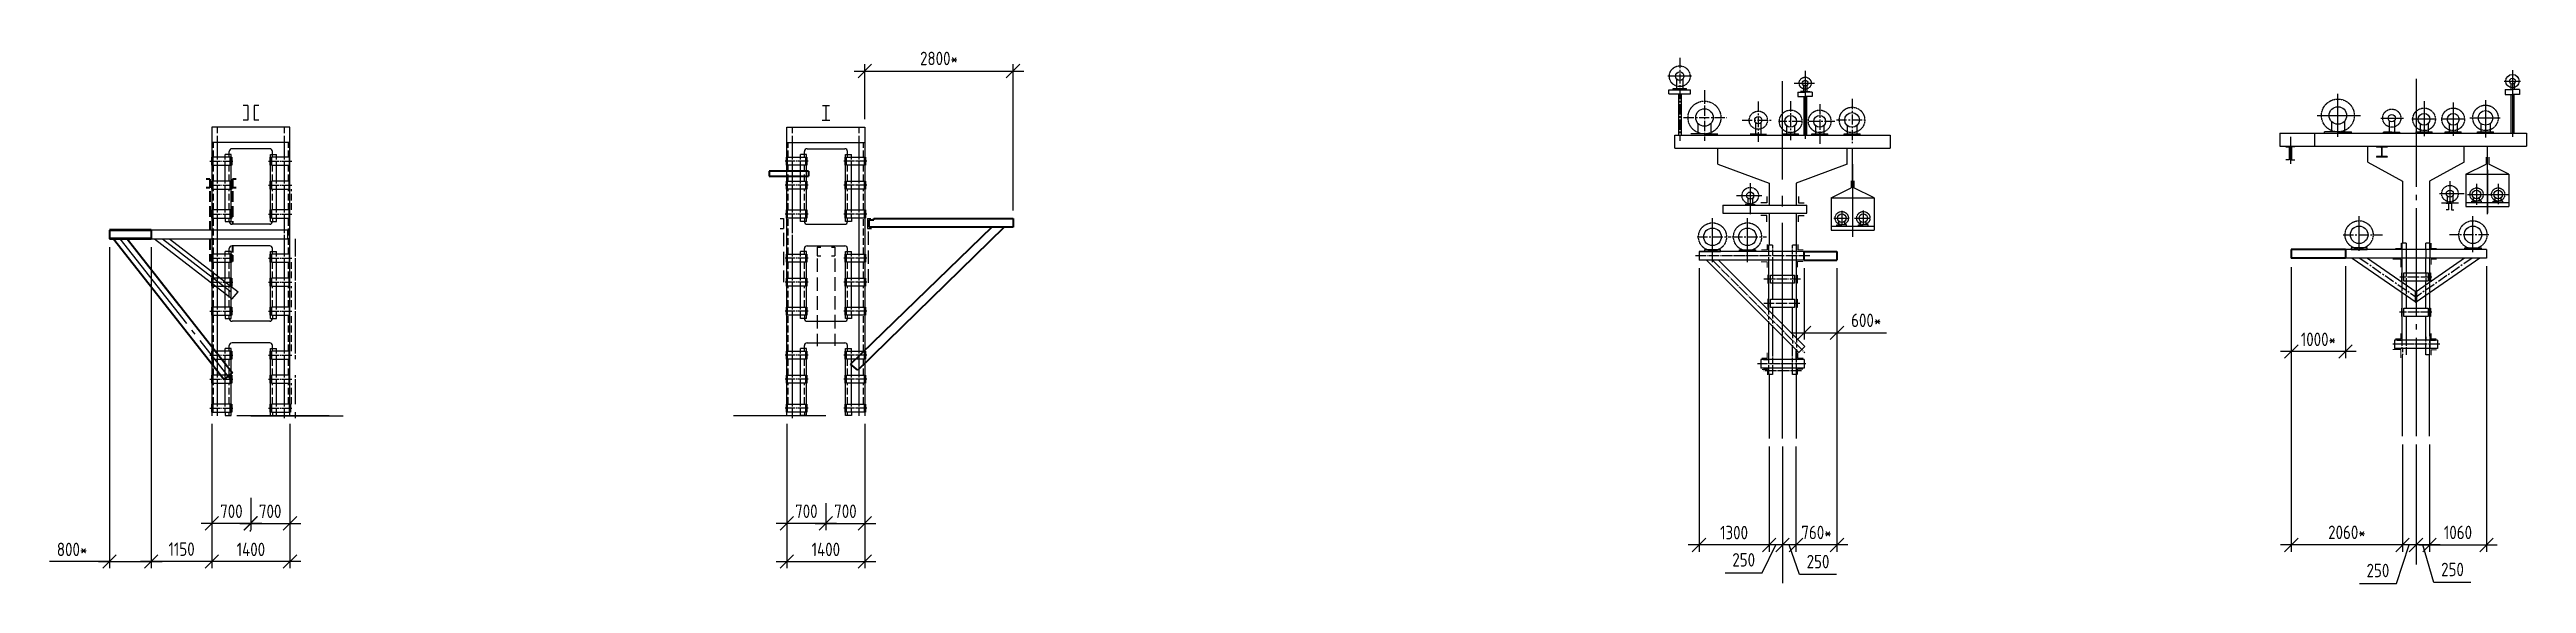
# Model space of a CAD drawing. Header units: inches. Extents: x -228863 to 215834, y 14270 to 189847.
# Drawn here: x 169850 to 215834, y 143901 to 153804 of the extents above; entities that cross this region are included whole.
import ezdxf

# ---------------------------------------------------------------- set-up
doc = ezdxf.new("R2010")
doc.units = ezdxf.units.IN
doc.header["$MEASUREMENT"] = 0
for name, pattern in [('ACAD_ISO04W100', [30, 24, -3, 0, -3]), ('CENTER2', [28.575, 19.05, -3.175, 3.175, -3.175]), ('DASHED2', [9.525, 6.35, -3.175]), ('GOST2.303 4', [7, 5, -2, 0]), ('GOST2.303 5', [24, 20, -1.5, 1, -1.5]), ('JIS_02_4.0', [5.5, 4, -1.5])]:
    doc.linetypes.add(name, pattern=pattern)
doc.layers.get('0').update_dxf_attribs({"linetype": 'CONTINUOUS', "lineweight": 20})
doc.layers.get('Defpoints').update_dxf_attribs({"linetype": 'CONTINUOUS'})
for name, color, linetype in [('1', 7, 'CONTINUOUS'), ('2', 7, 'CONTINUOUS'), ('неосновной', 7, 'CONTINUOUS'), ('осевая', 7, 'ACAD_ISO04W100'), ('Фундаменты _Каркаса', 7, 'CONTINUOUS')]:
    doc.layers.add(name, color=color, linetype=linetype)
doc.styles.add('GOST 2.304', font='CS_Gost2304.shx')
doc.dimstyles.new('10', dxfattribs={"dimtxt": 2.5, "dimasz": 2.5, "dimexe": 1.25, "dimexo": 1.5, "dimgap": 1, "dimtad": 1, "dimdec": 0, "dimlfac": 0.1, "dimtxsty": 'GOST 2.304', "dimblk": 'OBLIQUE', "dimcen": 0, "dimdle": 2, "dimazin": 2, "dimtfac": 0.75, "dimtdec": 0, "dimtmove": 1, "dimatfit": 3, "dimfxl": 1.25, "dimtolj": 1, "dimarcsym": 0})

msp = doc.modelspace()

# ---------------------------------------------------------------- blocks, each defined once
blk = doc.blocks.new('_Oblique')
at = {"color": 0, "linetype": 'ByBlock', "lineweight": -2}
blk.add_line((-0.5, -0.5), (0.5, 0.5), dxfattribs=at)
blk = doc.blocks.new('*D211')
at = {"layer": 'Defpoints', "color": 0}
for p in [(183538, 147010), (184987, 147010), (184987, 144307)]:
    blk.add_point(p, dxfattribs=at)
at = {"layer": 'неосновной', "color": 0, "lineweight": -2}
for p, q in [((183538, 146860), (183538, 144182)), ((184987, 146860), (184987, 144182)), ((183338, 144307), (185187, 144307))]:
    blk.add_line(p, q, dxfattribs=at)
at = {"layer": 'неосновной', "color": 0, "lineweight": -2, "xscale": 250, "yscale": 250, "zscale": 250, "rotation": 180}
blk.add_blockref('_Oblique', (183538, 144307), dxfattribs=at)
at = {"layer": 'неосновной', "color": 0, "lineweight": -2, "xscale": 250, "yscale": 250, "zscale": 250}
blk.add_blockref('_Oblique', (184987, 144307), dxfattribs=at)
at = {"layer": 'неосновной', "color": 0, "linetype": 'ByBlock', "ltscale": 50, "insert": (184262, 144532), "char_height": 250, "attachment_point": 5, "style": 'GOST 2.304'}
blk.add_mtext('\\A1;1400', dxfattribs=at)
blk = doc.blocks.new('*D212')
at = {"layer": 'Defpoints', "color": 0}
for p in [(184262, 145538), (184987, 145463), (184987, 145015)]:
    blk.add_point(p, dxfattribs=at)
at = {"layer": 'неосновной', "color": 0, "lineweight": -2}
for p, q in [((184262, 145388), (184262, 144890)), ((184987, 145313), (184987, 144890)), ((184062, 145015), (185187, 145015))]:
    blk.add_line(p, q, dxfattribs=at)
at = {"layer": 'неосновной', "color": 0, "lineweight": -2, "xscale": 250, "yscale": 250, "zscale": 250, "rotation": 180}
blk.add_blockref('_Oblique', (184262, 145015), dxfattribs=at)
at = {"layer": 'неосновной', "color": 0, "lineweight": -2, "xscale": 250, "yscale": 250, "zscale": 250}
blk.add_blockref('_Oblique', (184987, 145015), dxfattribs=at)
at = {"layer": 'неосновной', "color": 0, "linetype": 'ByBlock', "ltscale": 50, "insert": (184625, 145240), "char_height": 250, "attachment_point": 5, "style": 'GOST 2.304'}
blk.add_mtext('\\A1;700', dxfattribs=at)
blk = doc.blocks.new('*D213')
at = {"layer": 'Defpoints', "color": 0}
for p in [(183538, 145101), (183538, 145015), (184262, 145015)]:
    blk.add_point(p, dxfattribs=at)
at = {"layer": 'неосновной', "color": 0, "lineweight": -2}
for p, q in [((184462, 145015), (183338, 145015)), ((183538, 144951), (183538, 144890)), ((184262, 145165), (184262, 145140))]:
    blk.add_line(p, q, dxfattribs=at)
at = {"layer": 'неосновной', "color": 0, "lineweight": -2, "xscale": 250, "yscale": 250, "zscale": 250, "rotation": 180}
blk.add_blockref('_Oblique', (183538, 145015), dxfattribs=at)
at = {"layer": 'неосновной', "color": 0, "lineweight": -2, "xscale": 250, "yscale": 250, "zscale": 250}
blk.add_blockref('_Oblique', (184262, 145015), dxfattribs=at)
at = {"layer": 'неосновной', "color": 0, "linetype": 'ByBlock', "ltscale": 50, "insert": (183900, 145240), "char_height": 250, "attachment_point": 5, "style": 'GOST 2.304'}
blk.add_mtext('\\A1;700', dxfattribs=at)
blk = doc.blocks.new('*D214')
at = {"layer": 'Defpoints', "color": 0}
for p in [(187737, 153406), (184987, 152364), (187737, 150672)]:
    blk.add_point(p, dxfattribs=at)
at = {"layer": 'неосновной', "color": 0, "lineweight": -2}
for p, q in [((184787, 153406), (187937, 153406)), ((184987, 152514), (184987, 153531)), ((187737, 150822), (187737, 153531))]:
    blk.add_line(p, q, dxfattribs=at)
at = {"layer": 'неосновной', "color": 0, "lineweight": -2, "xscale": 250, "yscale": 250, "zscale": 250, "rotation": 180}
blk.add_blockref('_Oblique', (184987, 153406), dxfattribs=at)
at = {"layer": 'неосновной', "color": 0, "lineweight": -2, "xscale": 250, "yscale": 250, "zscale": 250}
blk.add_blockref('_Oblique', (187737, 153406), dxfattribs=at)
at = {"layer": 'неосновной', "color": 0, "linetype": 'ByBlock', "ltscale": 50, "insert": (186362, 153640), "char_height": 250, "attachment_point": 5, "style": 'GOST 2.304'}
blk.add_mtext('\\A1;2800*', dxfattribs=at)
blk = doc.blocks.new('*D215')
at = {"layer": 'Defpoints', "color": 0}
for p in [(172864, 147010), (174313, 147010), (172864, 144307)]:
    blk.add_point(p, dxfattribs=at)
at = {"layer": 'неосновной', "color": 0, "lineweight": -2}
for p, q in [((172864, 146860), (172864, 144182)), ((174313, 146860), (174313, 144182)), ((174513, 144307), (172664, 144307))]:
    blk.add_line(p, q, dxfattribs=at)
at = {"layer": 'неосновной', "color": 0, "lineweight": -2, "xscale": 250, "yscale": 250, "zscale": 250}
for p, rotation in [((172864, 144307), 179.9999999999805), ((174313, 144307), 359.9999999999804)]:
    blk.add_blockref('_Oblique', p, dxfattribs=dict(at, rotation=rotation))
at = {"layer": 'неосновной', "color": 0, "linetype": 'ByBlock', "ltscale": 50, "insert": (173588, 144532), "char_height": 250, "attachment_point": 5, "style": 'GOST 2.304'}
blk.add_mtext('\\A1;1400', dxfattribs=at)
blk = doc.blocks.new('*D216')
at = {"layer": 'Defpoints', "color": 0}
for p in [(172864, 145463), (173588, 145636), (172864, 145015)]:
    blk.add_point(p, dxfattribs=at)
at = {"layer": 'неосновной', "color": 0, "lineweight": -2}
for p, q in [((172864, 145313), (172864, 144890)), ((173588, 145486), (173588, 144890)), ((173788, 145015), (172664, 145015))]:
    blk.add_line(p, q, dxfattribs=at)
at = {"layer": 'неосновной', "color": 0, "lineweight": -2, "xscale": 250, "yscale": 250, "zscale": 250}
for p, rotation in [((172864, 145015), 179.9999999999793), ((173588, 145015), 359.9999999999793)]:
    blk.add_blockref('_Oblique', p, dxfattribs=dict(at, rotation=rotation))
at = {"layer": 'неосновной', "color": 0, "linetype": 'ByBlock', "ltscale": 50, "insert": (173226, 145240), "char_height": 250, "attachment_point": 5, "style": 'GOST 2.304'}
blk.add_mtext('\\A1;700', dxfattribs=at)
blk = doc.blocks.new('*D217')
at = {"layer": 'Defpoints', "color": 0}
for p in [(173580, 145015), (174313, 145101), (174313, 145015)]:
    blk.add_point(p, dxfattribs=at)
at = {"layer": 'неосновной', "color": 0, "lineweight": -2}
for p, q in [((173380, 145015), (174513, 145015)), ((173580, 144865), (173580, 144890)), ((174313, 144951), (174313, 144890))]:
    blk.add_line(p, q, dxfattribs=at)
at = {"layer": 'неосновной', "color": 0, "lineweight": -2, "xscale": 250, "yscale": 250, "zscale": 250}
for p, rotation in [((173580, 145015), 179.9999999999818), ((174313, 145015), 359.9999999999819)]:
    blk.add_blockref('_Oblique', p, dxfattribs=dict(at, rotation=rotation))
at = {"layer": 'неосновной', "color": 0, "linetype": 'ByBlock', "ltscale": 50, "insert": (173946, 145240), "char_height": 250, "attachment_point": 5, "style": 'GOST 2.304'}
blk.add_mtext('\\A1;700', dxfattribs=at)
blk = doc.blocks.new('*D218')
at = {"layer": 'Defpoints', "color": 0}
for p in [(171738, 150291), (172864, 146964), (171738, 144307)]:
    blk.add_point(p, dxfattribs=at)
at = {"layer": 'неосновной', "color": 0, "lineweight": -2}
for p, q in [((171738, 150141), (171738, 144182)), ((172864, 146814), (172864, 144182)), ((173064, 144307), (171538, 144307))]:
    blk.add_line(p, q, dxfattribs=at)
at = {"layer": 'неосновной', "color": 0, "lineweight": -2, "xscale": 250, "yscale": 250, "zscale": 250}
for p, rotation in [((171738, 144307), 179.9999999999808), ((172864, 144307), 359.9999999999807)]:
    blk.add_blockref('_Oblique', p, dxfattribs=dict(at, rotation=rotation))
at = {"layer": 'неосновной', "color": 0, "linetype": 'ByBlock', "ltscale": 50, "insert": (172301, 144537), "char_height": 250, "attachment_point": 5, "style": 'GOST 2.304'}
blk.add_mtext('\\A1;1150', dxfattribs=at)
blk = doc.blocks.new('*D219')
at = {"layer": 'Defpoints', "color": 0}
for p in [(170961, 150291), (171738, 150291), (171738, 144307)]:
    blk.add_point(p, dxfattribs=at)
at = {"layer": 'неосновной', "color": 0, "lineweight": -2}
for p, q in [((170961, 150141), (170961, 144182)), ((171738, 150141), (171738, 144182)), ((170961, 144307), (169850, 144307)), ((170761, 144307), (171938, 144307))]:
    blk.add_line(p, q, dxfattribs=at)
at = {"layer": 'неосновной', "color": 0, "lineweight": -2, "xscale": 250, "yscale": 250, "zscale": 250}
for p, rotation in [((170961, 144307), 179.9999999999807), ((171738, 144307), 359.9999999999807)]:
    blk.add_blockref('_Oblique', p, dxfattribs=dict(at, rotation=rotation))
at = {"layer": 'неосновной', "color": 0, "linetype": 'ByBlock', "ltscale": 50, "insert": (170268, 144532), "char_height": 250, "attachment_point": 5, "style": 'GOST 2.304'}
blk.add_mtext('\\A1;800*', dxfattribs=at)
blk = doc.blocks.new('*D258')
at = {"layer": 'Defpoints', "color": 0}
for p in [(202023, 146592), (202273, 146592), (202023, 144614)]:
    blk.add_point(p, dxfattribs=at)
at = {"layer": 'неосновной', "color": 0, "lineweight": -2}
for p, q in [((202023, 146442), (202023, 144489)), ((202273, 146442), (202273, 144489)), ((202473, 144614), (201823, 144614)), ((202338, 144066), (202148, 144614)), ((203026, 144066), (202338, 144066))]:
    blk.add_line(p, q, dxfattribs=at)
at = {"layer": 'неосновной', "color": 0, "lineweight": -2, "xscale": 250, "yscale": 250, "zscale": 250, "rotation": 180}
blk.add_blockref('_Oblique', (202023, 144614), dxfattribs=at)
at = {"layer": 'неосновной', "color": 0, "lineweight": -2, "xscale": 250, "yscale": 250, "zscale": 250}
blk.add_blockref('_Oblique', (202273, 144614), dxfattribs=at)
at = {"layer": 'неосновной', "color": 0, "linetype": 'ByBlock', "ltscale": 50, "insert": (202682, 144306), "char_height": 250, "attachment_point": 5, "style": 'GOST 2.304'}
blk.add_mtext('\\A1;250', dxfattribs=at)
blk = doc.blocks.new('*D259')
at = {"layer": 'Defpoints', "color": 0}
for p in [(201773, 146592), (202023, 146592), (201773, 144614)]:
    blk.add_point(p, dxfattribs=at)
at = {"layer": 'неосновной', "color": 0, "lineweight": -2}
for p, q in [((201773, 146442), (201773, 144489)), ((202023, 146442), (202023, 144489)), ((202223, 144614), (201573, 144614)), ((201645, 144099), (201898, 144614)), ((200958, 144099), (201645, 144099))]:
    blk.add_line(p, q, dxfattribs=at)
at = {"layer": 'неосновной', "color": 0, "lineweight": -2, "xscale": 250, "yscale": 250, "zscale": 250, "rotation": 180}
blk.add_blockref('_Oblique', (201773, 144614), dxfattribs=at)
at = {"layer": 'неосновной', "color": 0, "lineweight": -2, "xscale": 250, "yscale": 250, "zscale": 250}
blk.add_blockref('_Oblique', (202023, 144614), dxfattribs=at)
at = {"layer": 'неосновной', "color": 0, "linetype": 'ByBlock', "ltscale": 50, "insert": (201302, 144339), "char_height": 250, "attachment_point": 5, "style": 'GOST 2.304'}
blk.add_mtext('\\A1;250', dxfattribs=at)
blk = doc.blocks.new('*D260')
at = {"layer": 'Defpoints', "color": 0}
for p in [(200473, 149897), (201773, 146592), (200473, 144614)]:
    blk.add_point(p, dxfattribs=at)
at = {"layer": 'неосновной', "color": 0, "lineweight": -2}
for p, q in [((200473, 149747), (200473, 144489)), ((201773, 146442), (201773, 144489)), ((201973, 144614), (200273, 144614))]:
    blk.add_line(p, q, dxfattribs=at)
at = {"layer": 'неосновной', "color": 0, "lineweight": -2, "xscale": 250, "yscale": 250, "zscale": 250, "rotation": 180}
blk.add_blockref('_Oblique', (200473, 144614), dxfattribs=at)
at = {"layer": 'неосновной', "color": 0, "lineweight": -2, "xscale": 250, "yscale": 250, "zscale": 250}
blk.add_blockref('_Oblique', (201773, 144614), dxfattribs=at)
at = {"layer": 'неосновной', "color": 0, "linetype": 'ByBlock', "ltscale": 50, "insert": (201123, 144844), "char_height": 250, "attachment_point": 5, "style": 'GOST 2.304'}
blk.add_mtext('\\A1;1300', dxfattribs=at)
blk = doc.blocks.new('*D261')
at = {"layer": 'Defpoints', "color": 0}
for p in [(213784, 146630), (214034, 146630), (213784, 144614)]:
    blk.add_point(p, dxfattribs=at)
at = {"layer": 'неосновной', "color": 0, "lineweight": -2}
for p, q in [((213784, 146480), (213784, 144489)), ((214034, 146480), (214034, 144489)), ((214234, 144614), (213584, 144614)), ((214117, 143920), (213909, 144614)), ((214804, 143920), (214117, 143920))]:
    blk.add_line(p, q, dxfattribs=at)
at = {"layer": 'неосновной', "color": 0, "lineweight": -2, "xscale": 250, "yscale": 250, "zscale": 250, "rotation": 180}
blk.add_blockref('_Oblique', (213784, 144614), dxfattribs=at)
at = {"layer": 'неосновной', "color": 0, "lineweight": -2, "xscale": 250, "yscale": 250, "zscale": 250}
blk.add_blockref('_Oblique', (214034, 144614), dxfattribs=at)
at = {"layer": 'неосновной', "color": 0, "linetype": 'ByBlock', "ltscale": 50, "insert": (214461, 144160), "char_height": 250, "attachment_point": 5, "style": 'GOST 2.304'}
blk.add_mtext('\\A1;250', dxfattribs=at)
blk = doc.blocks.new('*D262')
at = {"layer": 'Defpoints', "color": 0}
for p in [(213534, 146630), (213784, 146630), (213534, 144614)]:
    blk.add_point(p, dxfattribs=at)
at = {"layer": 'неосновной', "color": 0, "lineweight": -2}
for p, q in [((213534, 146480), (213534, 144489)), ((213784, 146480), (213784, 144489)), ((213984, 144614), (213334, 144614)), ((213421, 143901), (213659, 144614)), ((212733, 143901), (213421, 143901))]:
    blk.add_line(p, q, dxfattribs=at)
at = {"layer": 'неосновной', "color": 0, "lineweight": -2, "xscale": 250, "yscale": 250, "zscale": 250, "rotation": 180}
blk.add_blockref('_Oblique', (213534, 144614), dxfattribs=at)
at = {"layer": 'неосновной', "color": 0, "lineweight": -2, "xscale": 250, "yscale": 250, "zscale": 250}
blk.add_blockref('_Oblique', (213784, 144614), dxfattribs=at)
at = {"layer": 'неосновной', "color": 0, "linetype": 'ByBlock', "ltscale": 50, "insert": (213077, 144141), "char_height": 250, "attachment_point": 5, "style": 'GOST 2.304'}
blk.add_mtext('\\A1;250', dxfattribs=at)
blk = doc.blocks.new('*D263')
at = {"layer": 'Defpoints', "color": 0}
for p in [(215093, 149935), (214034, 146630), (215093, 144614)]:
    blk.add_point(p, dxfattribs=at)
at = {"layer": 'неосновной', "color": 0, "lineweight": -2}
for p, q in [((215093, 149785), (215093, 144489)), ((214034, 146480), (214034, 144489)), ((213834, 144614), (215293, 144614))]:
    blk.add_line(p, q, dxfattribs=at)
at = {"layer": 'неосновной', "color": 0, "lineweight": -2, "xscale": 250, "yscale": 250, "zscale": 250, "rotation": 180}
blk.add_blockref('_Oblique', (214034, 144614), dxfattribs=at)
at = {"layer": 'неосновной', "color": 0, "lineweight": -2, "xscale": 250, "yscale": 250, "zscale": 250}
blk.add_blockref('_Oblique', (215093, 144614), dxfattribs=at)
at = {"layer": 'неосновной', "color": 0, "linetype": 'ByBlock', "ltscale": 50, "insert": (214563, 144847), "char_height": 250, "attachment_point": 5, "style": 'GOST 2.304'}
blk.add_mtext('\\A1;1060', dxfattribs=at)
blk = doc.blocks.new('*D264')
at = {"layer": 'Defpoints', "color": 0}
for p in [(202423, 149897), (203033, 149897), (203033, 148550)]:
    blk.add_point(p, dxfattribs=at)
at = {"layer": 'неосновной', "color": 0, "lineweight": -2}
for p, q in [((202423, 149747), (202423, 148425)), ((203033, 149747), (203033, 148425)), ((202223, 148550), (203233, 148550))]:
    blk.add_line(p, q, dxfattribs=at)
at = {"layer": 'неосновной', "color": 0, "lineweight": -2, "xscale": 250, "yscale": 250, "zscale": 250, "rotation": 180}
blk.add_blockref('_Oblique', (202423, 148550), dxfattribs=at)
at = {"layer": 'неосновной', "color": 0, "lineweight": -2, "xscale": 250, "yscale": 250, "zscale": 250}
blk.add_blockref('_Oblique', (203033, 148550), dxfattribs=at)
at = {"layer": 'неосновной', "color": 0, "linetype": 'ByBlock', "ltscale": 50, "insert": (203576, 148782), "char_height": 250, "attachment_point": 5, "style": 'GOST 2.304'}
blk.add_mtext('\\A1;600*', dxfattribs=at)
blk = doc.blocks.new('*D265')
at = {"layer": 'Defpoints', "color": 0}
for p in [(211468, 149919), (212474, 149935), (211468, 148204)]:
    blk.add_point(p, dxfattribs=at)
at = {"layer": 'неосновной', "color": 0, "lineweight": -2}
for p, q in [((211468, 149769), (211468, 148079)), ((212474, 149785), (212474, 148079)), ((212674, 148204), (211268, 148204))]:
    blk.add_line(p, q, dxfattribs=at)
at = {"layer": 'неосновной', "color": 0, "lineweight": -2, "xscale": 250, "yscale": 250, "zscale": 250, "rotation": 180}
blk.add_blockref('_Oblique', (211468, 148204), dxfattribs=at)
at = {"layer": 'неосновной', "color": 0, "lineweight": -2, "xscale": 250, "yscale": 250, "zscale": 250}
blk.add_blockref('_Oblique', (212474, 148204), dxfattribs=at)
at = {"layer": 'неосновной', "color": 0, "linetype": 'ByBlock', "ltscale": 50, "insert": (211971, 148429), "char_height": 250, "attachment_point": 5, "style": 'GOST 2.304'}
blk.add_mtext('\\A1;1000*', dxfattribs=at)
blk = doc.blocks.new('*D266')
at = {"layer": 'Defpoints', "color": 0}
for p in [(203033, 149897), (202273, 146592), (202273, 144614)]:
    blk.add_point(p, dxfattribs=at)
at = {"layer": 'неосновной', "color": 0, "lineweight": -2}
for p, q in [((203033, 149747), (203033, 144489)), ((202273, 146442), (202273, 144489)), ((203233, 144614), (202073, 144614))]:
    blk.add_line(p, q, dxfattribs=at)
at = {"layer": 'неосновной', "color": 0, "lineweight": -2, "xscale": 250, "yscale": 250, "zscale": 250, "rotation": 180}
blk.add_blockref('_Oblique', (202273, 144614), dxfattribs=at)
at = {"layer": 'неосновной', "color": 0, "lineweight": -2, "xscale": 250, "yscale": 250, "zscale": 250}
blk.add_blockref('_Oblique', (203033, 144614), dxfattribs=at)
at = {"layer": 'неосновной', "color": 0, "linetype": 'ByBlock', "ltscale": 50, "insert": (202653, 144847), "char_height": 250, "attachment_point": 5, "style": 'GOST 2.304'}
blk.add_mtext('\\A1;760*', dxfattribs=at)
blk = doc.blocks.new('*D267')
at = {"layer": 'Defpoints', "color": 0}
for p in [(211468, 149919), (213534, 146630), (211468, 144614)]:
    blk.add_point(p, dxfattribs=at)
at = {"layer": 'неосновной', "color": 0, "lineweight": -2}
for p, q in [((211468, 149769), (211468, 144489)), ((213534, 146480), (213534, 144489)), ((213734, 144614), (211268, 144614))]:
    blk.add_line(p, q, dxfattribs=at)
at = {"layer": 'неосновной', "color": 0, "lineweight": -2, "xscale": 250, "yscale": 250, "zscale": 250, "rotation": 180}
blk.add_blockref('_Oblique', (211468, 144614), dxfattribs=at)
at = {"layer": 'неосновной', "color": 0, "lineweight": -2, "xscale": 250, "yscale": 250, "zscale": 250}
blk.add_blockref('_Oblique', (213534, 144614), dxfattribs=at)
at = {"layer": 'неосновной', "color": 0, "linetype": 'ByBlock', "ltscale": 50, "insert": (212501, 144849), "char_height": 250, "attachment_point": 5, "style": 'GOST 2.304'}
blk.add_mtext('\\A1;2060*', dxfattribs=at)

# ---------------------------------------------------------------- dimensions: what is measured, and where the dimension line sits
at = {"layer": 'неосновной'}
for base, p1, p2, text, picture, middle in [((187737.089, 153405.662), (184987.089, 152364.498), (187737.089, 150672.001), '2800*', '*D214', (186362.089, 153640.345)), ((211467.626, 144614.295), (213533.613, 146630.433), (211467.626, 149918.665), '2060*', '*D267', (212500.62, 144848.977)), ((184987.089, 144306.898), (183537.617, 147010.132), (184987.089, 147010.132), '1400', '*D211', (184262.353, 144531.898)), ((183537.617, 145015.423), (184262.489, 145015.423), (183537.617, 145100.962), '700', '*D213', (183900.053, 145240.423)), ((184987.089, 145015.422), (184262.489, 145537.671), (184987.089, 145463.365), '700', '*D212', (184624.789, 145240.422))]:
    dim = msp.add_linear_dim(base=base, p1=p1, p2=p2, text=text, dimstyle='10', override={"dimscale": 100, "dimlfac": 1, "dimtxsty": 'GOST 2.304', "dimtolj": 1}, dxfattribs=at)
    dim.commit()
    dim.dimension.update_dxf_attribs({"geometry": picture, "text_midpoint": middle})
dim = msp.add_linear_dim(base=(171737.541, 144306.898), p1=(170960.551, 150291.082), p2=(171737.541, 150291.082), angle=180, text='800*', dimstyle='10', override={"dimscale": 100, "dimlfac": 1, "dimtxsty": 'GOST 2.304', "dimtolj": 1}, dxfattribs=at)
dim.commit()
dim.dimension.update_dxf_attribs({"geometry": '*D219', "text_midpoint": (170268.366, 144306.898), "dimtype": 160})
for base, p1, p2, text, picture, middle in [((171737.541, 144306.898), (172863.695, 146964.498), (171737.541, 150291.082), '1150', '*D218', (172300.618, 144537.076)), ((172863.695, 144306.898), (174313.166, 147010.132), (172863.695, 147010.132), '1400', '*D215', (173588.43, 144531.898)), ((172863.695, 145015.422), (173588.294, 145636.29), (172863.695, 145463.365), '700', '*D216', (173225.995, 145240.422)), ((174313.166, 145015.422), (173579.617, 145015.422), (174313.166, 145100.962), '700', '*D217', (173946.392, 145240.422))]:
    dim = msp.add_linear_dim(base=base, p1=p1, p2=p2, angle=180, text=text, dimstyle='10', override={"dimscale": 100, "dimlfac": 1, "dimtxsty": 'GOST 2.304', "dimtolj": 1}, dxfattribs=at)
    dim.commit()
    dim.dimension.update_dxf_attribs({"geometry": picture, "text_midpoint": middle})
for base, p1, p2, text, picture, middle in [((211467.626, 148204.218), (212473.857, 149935.433), (211467.626, 149918.665), '1000*', '*D265', (211970.741, 148204.218)), ((202273.063, 144614.295), (203032.878, 149897.324), (202273.063, 146592.324), '760*', '*D266', (202652.97, 144614.295)), ((203032.878, 148549.595), (202422.661, 149897.324), (203032.878, 149897.324), '600*', '*D264', (203576.372, 148549.595))]:
    dim = msp.add_linear_dim(base=base, p1=p1, p2=p2, text=text, dimstyle='10', override={"dimscale": 100, "dimlfac": 1, "dimtxsty": 'GOST 2.304', "dimtolj": 1}, dxfattribs=at)
    dim.commit()
    dim.dimension.update_dxf_attribs({"geometry": picture, "text_midpoint": middle, "dimtype": 160})
for base, p1, p2, picture, middle in [((215093.37, 144614.295), (214033.613, 146630.433), (215093.37, 149935.433), '*D263', (214563.492, 144846.529)), ((200472.813, 144614.295), (201773.063, 146592.324), (200472.813, 149897.324), '*D260', (201122.938, 144844.472)), ((213783.613, 144614.295), (214033.613, 146630.433), (213783.613, 146630.433), '*D261', (214216.988, 144159.574))]:
    dim = msp.add_linear_dim(base=base, p1=p1, p2=p2, dimstyle='10', override={"dimscale": 100, "dimlfac": 1, "dimtxsty": 'GOST 2.304', "dimtolj": 1}, dxfattribs=at)
    dim.commit()
    dim.dimension.update_dxf_attribs({"geometry": picture, "text_midpoint": middle})
for base, p1, p2, picture, middle in [((201773.063, 144614.295), (202023.063, 146592.324), (201773.063, 146592.324), '*D259', (201545.48, 144099.492)), ((202023.063, 144614.295), (202273.063, 146592.324), (202023.063, 146592.324), '*D258', (202438.425, 144065.954)), ((213533.613, 144614.295), (213783.613, 146630.433), (213533.613, 146630.433), '*D262', (213320.567, 143901.173))]:
    dim = msp.add_linear_dim(base=base, p1=p1, p2=p2, dimstyle='10', override={"dimscale": 100, "dimlfac": 1, "dimtxsty": 'GOST 2.304', "dimtolj": 1}, dxfattribs=at)
    dim.commit()
    dim.dimension.update_dxf_attribs({"geometry": picture, "text_midpoint": middle, "dimtype": 160})

# ---------------------------------------------------------------- linework, layer by layer
for p, q in [((201734.837, 150089.678), (201634.837, 150089.678)), ((202304.121, 150086.957), (202404.121, 150086.957)), ((213502.85, 149917.188), (213352.85, 149917.188)), ((213502.85, 149767.188), (213502.85, 149917.188)), ((214043.12, 149835.319), (214043.12, 149935.319)), ((214043.12, 149935.319), (214143.12, 149935.319)), ((214063.67, 149814.688), (214063.67, 149914.688)), ((214063.67, 149914.688), (214163.67, 149914.688)), ((201736.261, 149868.851), (201626.549, 149868.851)), ((201736.261, 149761.252), (201736.261, 149868.851)), ((201762.569, 149747.095), (201762.569, 149897.095)), ((202303.014, 149770.364), (202303.014, 149870.364)), ((202303.014, 149870.364), (202403.014, 149870.364)), ((201739.741, 148077.726), (201639.741, 148077.726)), ((201739.741, 148177.726), (201739.741, 148077.726)), ((202307.681, 148177.701), (202307.681, 148077.701)), ((202307.681, 148077.701), (202407.681, 148077.701)), ((213502.85, 148238.255), (213352.85, 148238.255)), ((213502.85, 148088.255), (213502.85, 148238.255)), ((214043.12, 148156.387), (214043.12, 148256.387)), ((214043.12, 148256.387), (214143.12, 148256.387)), ((214063.67, 148135.755), (214063.67, 148235.755)), ((214063.67, 148235.755), (214163.67, 148235.755)), ((201746.267, 147870.119), (201646.267, 147870.119)), ((201746.267, 147770.119), (201746.267, 147870.119)), ((202301.669, 147776.395), (202301.669, 147876.395)), ((202301.669, 147876.395), (202401.669, 147876.395))]:
    msp.add_line(p, q)
at = {"lineweight": 25}
for p, q in [((201734.837, 150189.678), (201734.837, 150089.678)), ((202304.121, 150186.957), (202304.121, 150086.957)), ((213523.12, 148416.615), (213423.12, 148416.615)), ((214043.12, 148516.615), (214043.12, 148416.615)), ((214043.12, 148416.615), (214143.12, 148416.615))]:
    msp.add_line(p, q, dxfattribs=at)
at = {"linetype": 'DASHED2'}
for p, q in [((213502.85, 149917.417), (213412.85, 149917.417)), ((213433.12, 150095.433), (213523.12, 150095.433)), ((213433.12, 150095.433), (213523.12, 150095.433)), ((213433.12, 150095.433), (213523.12, 150095.433)), ((213523.12, 149935.433), (213433.12, 149935.433)), ((213502.85, 148238.484), (213412.85, 148238.484))]:
    msp.add_line(p, q, dxfattribs=at)
at = {"linetype": 'Continuous'}
msp.add_line((213433.12, 149935.433), (213523.12, 149935.433), dxfattribs=at)
msp.add_line((213433.12, 149935.433), (213523.12, 149935.433), dxfattribs=at)
at = {"linetype": 'DASHED2', "lineweight": 25}
for p, q in [((213433.12, 148416.501), (213523.12, 148416.501)), ((201672.569, 148053.897), (201762.569, 148053.897)), ((201762.569, 147893.897), (201672.569, 147893.897))]:
    msp.add_line(p, q, dxfattribs=at)
at = {"color": 7, "lineweight": 25}
msp.add_line((213542.829, 148336.501), (213494.461, 148336.501), dxfattribs=at)
msp.add_line((213542.829, 148336.501), (213494.461, 148336.501), dxfattribs=at)
msp.add_line((213542.829, 148336.501), (213494.461, 148336.501), dxfattribs=at)
at = {"linetype": 'Continuous', "lineweight": 25}
msp.add_line((201672.569, 147893.897), (201762.569, 147893.897), dxfattribs=at)
at = {"extrusion": (0, 1, 0)}
for points, elevation in [([(-213504.985, 0), (-213404.985, 0)], 150114.457), ([(-214061.218, 0), (-214161.218, 0)], 150115.118), ([(-213504.492, 0), (-213404.492, 0)], 148435.524), ([(-214060.725, 0), (-214160.725, 0)], 148436.185)]:
    msp.add_lwpolyline(points, dxfattribs=dict(at, elevation=elevation))
at = {"lineweight": 25, "extrusion": (1, 0, 0)}
for points, elevation in [([(150214.457, 0), (150114.457, 0)], 213504.985), ([(150215.118, 0), (150115.118, 0)], 214061.218), ([(148535.524, 0), (148435.524, 0)], 213504.492), ([(148536.185, 0), (148436.185, 0)], 214060.725)]:
    msp.add_lwpolyline(points, dxfattribs=dict(at, elevation=elevation))
at = {"layer": '1', "linetype": 'ACAD_ISO04W100'}
for p, q in [((200331.667, 153309.324), (199892.926, 153309.324)), ((203323.063, 151677.324), (203323.063, 150331.398)), ((202977.157, 150677.324), (203262.103, 150677.324)), ((203123.063, 150814.131), (203123.063, 150539.943)), ((203357.368, 150677.324), (203635.48, 150677.324)), ((203523.063, 150817.027), (203523.063, 150549.333))]:
    msp.add_line(p, q, dxfattribs=at)
at = {"layer": '1'}
for p, q in [((200054.2, 153257.168), (200054.2, 153084.324)), ((200174.2, 153257.168), (200174.2, 153084.324)), ((202238.347, 153181.324), (202613.425, 153181.324)), ((202409.956, 153138.663), (202409.956, 153029.495)), ((202443.063, 153410.175), (202443.063, 152217.324)), ((202476.17, 153138.663), (202476.17, 153029.495)), ((215417.743, 153219.433), (215723.388, 153219.433)), ((215543.867, 153174.365), (215543.867, 153065.433)), ((215573.613, 153421.51), (215573.613, 152186.714)), ((215603.36, 153174.365), (215603.36, 153065.433)), ((199914.2, 153059.324), (200314.2, 153059.324)), ((199914.2, 152984.324), (199914.2, 153059.324)), ((199914.2, 152984.324), (200314.2, 152984.324)), ((199990.86, 153084.324), (200237.541, 153084.324)), ((199990.86, 153059.324), (199990.86, 153084.324)), ((200089.2, 152984.324), (200089.2, 152217.324)), ((200139.2, 152984.324), (200139.2, 152217.324)), ((200237.541, 153059.324), (200237.541, 153084.324)), ((200314.2, 152984.324), (200314.2, 153059.324)), ((202310.116, 153017.324), (202443.063, 153017.324)), ((202310.116, 153017.324), (202310.116, 152931.366)), ((202310.116, 152931.366), (202443.063, 152931.366)), ((202443.063, 153029.495), (202356.247, 153029.495)), ((202415.616, 152931.366), (202415.616, 152217.324)), ((202443.063, 153029.495), (202529.879, 153029.495)), ((202443.063, 153025.35), (202443.063, 152149.277)), ((202576.01, 153017.324), (202443.063, 153017.324)), ((202576.01, 152931.366), (202443.063, 152931.366)), ((202470.51, 152931.366), (202470.51, 152217.324)), ((202576.01, 153017.324), (202576.01, 152931.366)), ((212333.613, 152184.338), (212333.613, 152985.831)), ((213933.613, 152848.15), (213933.613, 152195.595)), ((214473.613, 152822.158), (214473.613, 152204.452)), ((215073.613, 152864.583), (215073.613, 152175.057)), ((215440.667, 153065.433), (215573.613, 153065.433)), ((215440.667, 153065.433), (215440.667, 152969.475)), ((215440.667, 152969.475), (215573.613, 152969.475)), ((215546.166, 152969.475), (215546.166, 152255.433)), ((215706.56, 153065.433), (215573.613, 153065.433)), ((215706.56, 152969.475), (215573.613, 152969.475)), ((215601.061, 152969.475), (215601.061, 152255.433)), ((215706.56, 153065.433), (215706.56, 152969.475)), ((200023.063, 152217.324), (204023.063, 152217.324)), ((200023.063, 151977.324), (200023.063, 152217.324)), ((200573.063, 152241.218), (200322.994, 152241.218)), ((200453.578, 152433.189), (200453.578, 152241.218)), ((200535.093, 152217.324), (202668.843, 152217.324)), ((200573.063, 152241.218), (200823.132, 152241.218)), ((200692.547, 152433.189), (200692.547, 152241.218)), ((201573.063, 152235.49), (201421.228, 152235.49)), ((201523.357, 152450.148), (201523.357, 152235.49)), ((201573.063, 152235.49), (201724.897, 152235.49)), ((201622.769, 152450.148), (201622.769, 152235.49)), ((202024.722, 152217.324), (202024.722, 152242.324)), ((202024.722, 152242.324), (202321.403, 152242.324)), ((202098.063, 152392.541), (202098.063, 152242.324)), ((202248.063, 152392.541), (202248.063, 152242.324)), ((202321.403, 152217.324), (202321.403, 152242.324)), ((202564.722, 152217.324), (202564.722, 152242.324)), ((202564.722, 152242.324), (202861.403, 152242.324)), ((202638.063, 152392.541), (202638.063, 152242.324)), ((202788.063, 152392.541), (202788.063, 152242.324)), ((202861.403, 152217.324), (202861.403, 152242.324)), ((203164.722, 152217.324), (203164.722, 152242.324)), ((203164.722, 152242.324), (203461.403, 152242.324)), ((203225.563, 152394.558), (203225.563, 152242.324)), ((203400.563, 152394.558), (203400.563, 152242.324)), ((203461.403, 152217.324), (203461.403, 152242.324)), ((204023.063, 152217.324), (204023.063, 151977.324)), ((211252.589, 152255.433), (212333.613, 152255.433)), ((211252.589, 152255.433), (211252.589, 152015.433)), ((211902.021, 152255.433), (215834.191, 152255.433)), ((211902.021, 152255.433), (211902.021, 152015.433)), ((211948.045, 152582.939), (212751.256, 152582.939)), ((212333.613, 152279.327), (212083.545, 152279.327)), ((212083.545, 152255.433), (212083.545, 152279.327)), ((212214.129, 152471.298), (212214.129, 152279.327)), ((212333.613, 152279.327), (212583.682, 152279.327)), ((212453.098, 152471.298), (212453.098, 152279.327)), ((212583.682, 152255.433), (212583.682, 152279.327)), ((213128.682, 152532.433), (213548.362, 152532.433)), ((213333.613, 152273.599), (213181.779, 152273.599)), ((213181.779, 152255.433), (213181.779, 152273.599)), ((213283.907, 152488.257), (213283.907, 152273.599)), ((213333.613, 152273.599), (213485.448, 152273.599)), ((213383.32, 152488.257), (213383.32, 152273.599)), ((213485.448, 152255.433), (213485.448, 152273.599)), ((214151.942, 152510.433), (213708.291, 152510.433)), ((213785.273, 152255.433), (213785.273, 152280.433)), ((213785.273, 152280.433), (214081.954, 152280.433)), ((213858.613, 152430.651), (213858.613, 152280.433)), ((214008.613, 152430.651), (214008.613, 152280.433)), ((214081.954, 152255.433), (214081.954, 152280.433)), ((214691.942, 152510.433), (214248.291, 152510.433)), ((214325.273, 152255.433), (214325.273, 152280.433)), ((214325.273, 152280.433), (214621.954, 152280.433)), ((214398.613, 152430.651), (214398.613, 152280.433)), ((214548.613, 152430.651), (214548.613, 152280.433)), ((214621.954, 152255.433), (214621.954, 152280.433)), ((214783.226, 152537.433), (215348.429, 152537.433)), ((214925.273, 152255.433), (214925.273, 152280.433)), ((214925.273, 152280.433), (215221.954, 152280.433)), ((214986.113, 152432.667), (214986.113, 152280.433)), ((215161.113, 152432.667), (215161.113, 152280.433)), ((215221.954, 152255.433), (215221.954, 152280.433)), ((215834.191, 152255.433), (215834.191, 152015.433)), ((200023.063, 151977.324), (204023.063, 151977.324)), ((203323.063, 151318.378), (203323.063, 151977.324)), ((211252.589, 152015.433), (212333.613, 152015.433)), ((211450.613, 152187.937), (211450.613, 151687.74)), ((211902.021, 152015.433), (215834.191, 152015.433)), ((215083.613, 151810.216), (215083.613, 151678.221)), ((215108.613, 150749.183), (215108.613, 152015.433)), ((215133.613, 151810.216), (215133.613, 151678.221)), ((201423.063, 151325.647), (201423.063, 150753.324)), ((203298.063, 151371.82), (203298.063, 151239.824)), ((203348.063, 151371.82), (203348.063, 151239.824)), ((214413.613, 151361.776), (214413.613, 150978.879)), ((214708.613, 151490.721), (215083.613, 151678.221)), ((214708.613, 151490.721), (214708.613, 150890.721)), ((214708.613, 151490.721), (215508.613, 151490.721)), ((214908.613, 151316.52), (214908.613, 150923.41)), ((215508.613, 151490.721), (215133.613, 151678.221)), ((215308.613, 151312.079), (215308.613, 150934.259)), ((215508.613, 151490.721), (215508.613, 150890.721)), ((200915.008, 150918.324), (200915.008, 150768.324)), ((201167.111, 151095.324), (201641.667, 151095.324)), ((201423.063, 150928.96), (201328.436, 150928.96)), ((201379.668, 151044.934), (201379.668, 150928.96)), ((201423.063, 150928.96), (201517.69, 150928.96)), ((201466.458, 151044.934), (201466.458, 150928.96)), ((202923.063, 151052.324), (203298.063, 151239.824)), ((202923.063, 151052.324), (202923.063, 150452.324)), ((202923.063, 151052.324), (203723.063, 151052.324)), ((203723.063, 151052.324), (203348.063, 151239.824)), ((203723.063, 151052.324), (203723.063, 150452.324)), ((214217.612, 151131.433), (214675.438, 151131.433)), ((214256.525, 150964.433), (214570.435, 150964.433)), ((214385.11, 150830.309), (214341.984, 150830.309)), ((214342.494, 150954.433), (214385.11, 150954.433)), ((214359.652, 151092.57), (214359.652, 150964.433)), ((214385.11, 150954.433), (214442.117, 150954.433)), ((214385.11, 150954.433), (214385.11, 150830.309)), ((214484.733, 150954.433), (214442.117, 150954.433)), ((214442.117, 150954.433), (214442.117, 150830.309)), ((214442.117, 150830.309), (214485.243, 150830.309)), ((214467.575, 151092.57), (214467.575, 150964.433)), ((214708.613, 150965.433), (215508.613, 150965.433)), ((214708.613, 150890.433), (215508.613, 150890.433)), ((214740.921, 151115.433), (215503.174, 151115.433)), ((214818.991, 150965.433), (214818.991, 150990.433)), ((214818.991, 150990.433), (214908.613, 150990.433)), ((214853.34, 150990.433), (214853.34, 151058.293)), ((214998.236, 150990.433), (214908.613, 150990.433)), ((214963.887, 150990.433), (214963.887, 151058.293)), ((214998.236, 150965.433), (214998.236, 150990.433)), ((215218.991, 150965.433), (215218.991, 150990.433)), ((215218.991, 150990.433), (215308.613, 150990.433)), ((215253.34, 150990.433), (215253.34, 151058.293)), ((215398.236, 150990.433), (215308.613, 150990.433)), ((215363.887, 150990.433), (215363.887, 151058.293)), ((215398.236, 150965.433), (215398.236, 150990.433)), ((202923.063, 150527.324), (203723.063, 150527.324)), ((202923.063, 150452.324), (203723.063, 150452.324)), ((203033.44, 150527.324), (203033.44, 150552.324)), ((203033.44, 150552.324), (203123.063, 150552.324)), ((203067.789, 150552.324), (203067.789, 150620.183)), ((203212.686, 150552.324), (203123.063, 150552.324)), ((203178.337, 150552.324), (203178.337, 150620.183)), ((203212.686, 150527.324), (203212.686, 150552.324)), ((203433.44, 150527.324), (203433.44, 150552.324)), ((203433.44, 150552.324), (203523.063, 150552.324)), ((203467.789, 150552.324), (203467.789, 150620.183)), ((203612.686, 150552.324), (203523.063, 150552.324)), ((203578.337, 150552.324), (203578.337, 150620.183)), ((203612.686, 150527.324), (203612.686, 150552.324)), ((200472.813, 150057.324), (200597.069, 150057.324))]:
    msp.add_line(p, q, dxfattribs=at)
at = {"layer": '1', "lineweight": 25}
for p, q in [((200823.063, 151677.324), (200823.063, 151977.324)), ((203223.063, 151677.324), (203223.063, 151977.324)), ((211366.026, 152001.649), (211431.262, 152001.649)), ((211431.262, 151761.649), (211368.69, 151761.649)), ((211431.262, 152001.649), (211431.262, 151761.649)), ((211535.201, 152001.649), (211469.965, 152001.649)), ((211469.965, 152001.649), (211469.965, 151761.649)), ((211469.965, 151761.649), (211532.537, 151761.649)), ((214675.711, 151715.433), (214675.711, 152015.433)), ((200823.063, 151677.324), (201773.063, 151327.324)), ((201773.063, 151327.324), (201773.063, 150918.324)), ((203223.063, 151677.324), (202273.063, 151327.324)), ((202273.063, 151327.324), (202273.063, 150918.324)), ((212891.516, 151715.433), (213533.613, 151365.433)), ((214675.711, 151715.433), (214033.613, 151365.433)), ((201773.063, 150768.324), (201773.063, 150177.324)), ((213533.613, 146630.433), (213533.613, 148139.429)), ((214033.613, 146630.433), (214033.613, 148139.429)), ((201773.063, 147776.826), (201773.063, 146592.324)), ((202273.063, 147776.826), (202273.063, 146592.324))]:
    msp.add_line(p, q, dxfattribs=at)
at = {"layer": '1', "linetype": 'Continuous', "lineweight": 25}
msp.add_line((212891.516, 151715.433), (212891.516, 152015.433), dxfattribs=at)
at = {"layer": '1', "color": 7}
for p, q in [((215108.613, 151573.834), (215108.613, 150769.507)), ((201728.998, 150960.347), (201620.759, 150960.347)), ((201728.998, 151075.904), (201728.998, 150960.347)), ((202317.128, 151075.904), (202317.128, 150960.347)), ((202317.128, 150960.347), (202425.367, 150960.347)), ((202473.063, 150768.324), (202473.063, 150918.324)), ((203323.063, 151135.725), (203323.063, 150331.398)), ((200723.063, 149859.932), (200723.063, 150675.766)), ((200915.008, 150768.324), (202473.063, 150768.324)), ((201373.063, 149861.524), (201373.063, 150675.766)), ((201728.998, 150726.3), (201620.759, 150726.3)), ((201728.998, 150610.744), (201728.998, 150726.3)), ((201773.063, 150768.324), (201773.063, 150571.825)), ((202317.128, 150610.744), (202317.128, 150726.3)), ((202317.128, 150726.3), (202425.367, 150726.3)), ((212726.947, 150068.491), (212726.947, 150713.835)), ((214840.28, 150044.019), (214840.28, 150713.835))]:
    msp.add_line(p, q, dxfattribs=at)
at = {"layer": '1', "color": 7, "lineweight": 25}
msp.add_line((202273.063, 150768.324), (202273.063, 150177.324), dxfattribs=at)
at = {"layer": '1', "linetype": 'JIS_02_4.0'}
for centre, radius in [((200114.2, 153309.324), 192.372), ((202443.632, 153181.324), 111.581), ((200573.063, 152543.324), 305.11), ((202173.063, 152472.324), 209.5), ((202713.063, 152472.324), 209.5), ((203313.063, 152499.324), 236.306), ((212333.613, 152581.433), 305.11), ((213333.613, 152532.433), 168.534), ((213933.613, 152510.433), 209.5), ((214473.613, 152510.433), 209.5), ((215073.613, 152537.433), 236.306), ((201573.063, 152494.324), 168.534), ((201423.063, 151095.324), 152.554), ((214413.613, 151131.433), 152.554), ((214908.613, 151115.721), 123.197), ((215308.613, 151115.721), 123.197), ((200723.063, 150330.324), 260.147), ((201373.063, 150330.324), 260.147), ((203123.063, 150677.324), 123.197), ((203523.063, 150677.324), 123.197), ((212726.947, 150368.393), 260.147), ((214840.28, 150368.393), 260.147)]:
    msp.add_circle(centre, radius, dxfattribs=at)
at = {"layer": '1'}
for centre, radius in [((200114.2, 153309.324), 79.5), ((202443.063, 153181.324), 54), ((215573.613, 153219.433), 124.458), ((215573.613, 153219.433), 54), ((200573.063, 152543.324), 162.5), ((212333.613, 152581.433), 162.5), ((215073.613, 152537.433), 136.5), ((201573.063, 152494.324), 66.5), ((202173.063, 152472.324), 109.5), ((202713.063, 152472.324), 109.5), ((203313.063, 152499.324), 136.5), ((213333.613, 152532.433), 66.5), ((213933.613, 152510.433), 109.5), ((214473.613, 152510.433), 109.5), ((201423.063, 151095.324), 66.5), ((214413.613, 151131.433), 66.5), ((214908.613, 151115.721), 79.5), ((215308.613, 151115.721), 79.5), ((203123.063, 150677.324), 79.5), ((203523.063, 150677.324), 79.5)]:
    msp.add_circle(centre, radius, dxfattribs=at)
at = {"layer": '1', "lineweight": -3, "ltscale": 0.5}
for centre in [(200723.063, 150330.324), (201373.063, 150330.324), (212726.947, 150368.393), (214840.28, 150368.393)]:
    msp.add_circle(centre, 162.5, dxfattribs=at)
at = {"layer": '2', "color": 7, "linetype": 'Continuous', "lineweight": 25, "ltscale": 0.1}
for p, q in [((202422.661, 150057.324), (200472.813, 150057.324)), ((200472.813, 150057.324), (200472.813, 149897.324)), ((201837.569, 150177.324), (201762.569, 150177.324)), ((202282.569, 150177.324), (202207.569, 150177.324)), ((215093.37, 150095.433), (212473.857, 150095.433)), ((215093.37, 149935.433), (212473.857, 149935.433)), ((215093.37, 150095.433), (215093.37, 149935.433)), ((202422.661, 149897.324), (200472.813, 149897.324)), ((214183.212, 148416.501), (213383.028, 148416.501)), ((213383.028, 148416.501), (213383.028, 148256.501)), ((214183.212, 148256.501), (213383.028, 148256.501)), ((214043.12, 148139.429), (213968.12, 148139.429)), ((214183.212, 148416.501), (214183.212, 148256.501)), ((202422.661, 148053.897), (201622.478, 148053.897)), ((201622.478, 148053.897), (201622.478, 147893.897)), ((202422.661, 147893.897), (201622.478, 147893.897)), ((201837.569, 147776.826), (201762.569, 147776.826)), ((202282.569, 147776.826), (202207.569, 147776.826)), ((202422.661, 148053.897), (202422.661, 147893.897))]:
    msp.add_line(p, q, dxfattribs=at)
at = {"layer": '2', "color": 7, "linetype": 'Continuous', "lineweight": 40, "ltscale": 0.1}
for p, q in [((203032.878, 150057.324), (203032.878, 149897.324)), ((212473.857, 150095.433), (212473.857, 149935.433))]:
    msp.add_line(p, q, dxfattribs=at)
at = {"layer": '2', "color": 7, "linetype": 'DASHED2', "lineweight": 25, "ltscale": 10}
for p, q in [((201837.524, 149622.301), (201837.524, 149472.542)), ((202207.569, 149622.301), (202207.569, 149472.542))]:
    msp.add_line(p, q, dxfattribs=at)
at = {"layer": '2', "color": 7, "linetype": 'DASHED2', "ltscale": 10}
for p, q in [((213598.074, 149660.411), (213598.074, 149510.652)), ((213968.12, 149660.411), (213968.12, 149510.652)), ((201762.569, 148956.319), (201762.569, 148758.329)), ((201837.569, 148881.319), (201837.569, 148683.329)), ((213523.12, 148891.052), (213523.12, 148693.062)), ((213598.12, 148816.052), (213598.12, 148618.062)), ((202207.569, 148511.319), (202207.569, 148313.329)), ((202282.569, 148436.319), (202282.569, 148238.329))]:
    msp.add_line(p, q, dxfattribs=at)
at = {"layer": '2', "color": 7, "lineweight": 25, "ltscale": 0.1}
for p, q in [((201762.569, 148173.897), (201762.569, 148053.897)), ((201762.569, 147893.897), (201762.569, 147776.826)), ((202282.569, 147776.826), (202282.569, 147893.897))]:
    msp.add_line(p, q, dxfattribs=at)
at = {"layer": '2', "color": 7, "linetype": 'GOST2.303 5', "lineweight": 25, "ltscale": 5}
msp.add_line((214043.12, 148474.428), (214043.12, 148276.439), dxfattribs=at)
at = {"layer": '2', "color": 7, "lineweight": 25, "ltscale": 0.1}
for points in [[(201762.569, 150177.324), (201762.569, 150057.324)], [(201837.569, 150177.324), (201837.569, 150117.216)], [(201837.569, 150097.432), (201837.569, 150057.324)], [(202207.569, 150117.216), (202207.569, 150177.324)], [(202207.569, 150057.324), (202207.569, 150097.432)], [(202282.569, 150057.324), (202282.569, 150177.324)], [(213523.12, 149935.433), (213523.12, 149491.949)], [(213598.12, 149935.433), (213598.12, 149660.411)], [(213968.12, 149660.411), (213968.12, 149935.433)], [(214043.12, 149491.267), (214043.12, 149935.433)], [(201762.569, 149897.324), (201762.569, 148970.461)], [(201837.569, 149897.324), (201837.569, 149622.301)], [(201837.569, 149472.542), (201837.569, 149171.884)], [(202207.569, 149622.301), (202207.569, 149897.324)], [(202207.569, 149171.884), (202207.569, 149472.542)], [(202282.569, 148450.461), (202282.569, 149897.324)], [(213598.12, 149510.652), (213598.12, 149440.068)], [(213968.12, 149439.385), (213968.12, 149510.652)], [(201837.569, 149022.125), (201837.569, 148895.461)], [(202207.569, 148525.461), (202207.569, 149022.125)], [(213523.12, 149297.398), (213523.12, 148855.54)], [(213598.12, 149245.517), (213598.12, 149060.234)], [(213598.12, 149060.234), (213598.12, 149005.595)], [(213968.12, 149060.234), (213968.12, 149244.834)], [(213968.12, 149005.595), (213968.12, 149060.234)], [(214043.12, 148488.571), (214043.12, 149296.716)], [(201762.569, 148744.187), (201762.569, 148053.897)], [(201837.569, 148669.187), (201837.569, 148113.789)], [(213523.12, 148855.54), (213523.12, 148416.501)], [(213598.12, 148855.835), (213598.12, 148803.658)], [(213598.12, 148803.658), (213598.12, 148416.501)], [(213968.12, 148416.501), (213968.12, 148855.835)], [(201837.569, 148173.897), (201837.569, 148113.789)], [(201837.569, 148094.006), (201837.569, 148053.897)], [(201837.569, 148089.006), (201837.569, 148053.897)], [(202207.569, 148113.789), (202207.569, 148299.187)], [(202207.569, 148113.789), (202207.569, 148173.897)], [(202207.569, 148053.897), (202207.569, 148094.006)], [(202207.569, 148053.897), (202207.569, 148089.006)], [(213598.12, 148456.609), (213598.12, 148416.501)], [(213598.12, 148451.609), (213598.12, 148416.501)], [(213598.12, 148256.501), (213598.12, 148216.392)], [(213598.12, 148256.501), (213598.12, 148139.429)], [(213598.12, 148256.501), (213598.12, 148221.392)], [(213968.12, 148476.392), (213968.12, 148416.501)], [(213968.12, 148416.501), (213968.12, 148456.609)], [(213968.12, 148416.501), (213968.12, 148451.609)], [(213968.12, 148139.429), (213968.12, 148256.501)], [(213968.12, 148216.392), (213968.12, 148256.501)], [(213968.12, 148221.392), (213968.12, 148256.501)], [(214043.12, 148416.501), (214043.12, 148262.296)], [(214043.12, 148139.429), (214043.12, 148256.501)], [(201837.569, 147893.897), (201837.569, 147776.826)], [(202207.569, 147853.789), (202207.569, 147893.897)], [(202207.569, 147776.826), (202207.569, 147893.897)]]:
    msp.add_lwpolyline(points, dxfattribs=at)
at = {"layer": '2', "color": 7, "linetype": 'DASHED2', "ltscale": 10}
for points in [[(201762.569, 150047.324), (201762.569, 149907.324)], [(201837.569, 150047.324), (201837.569, 149907.324)], [(202207.569, 149907.324), (202207.569, 150047.324)], [(202282.569, 149907.324), (202282.569, 150047.324)]]:
    msp.add_lwpolyline(points, dxfattribs=at)
at = {"layer": '2', "color": 7, "linetype": 'DASHED2', "lineweight": 25, "ltscale": 10}
for points in [[(201772.569, 150177.324), (201773.063, 150177.324)], [(213533.12, 148256.501), (213533.12, 148139.429)], [(214043.12, 148266.501), (214043.12, 148406.501)], [(201762.569, 148043.897), (201762.569, 147903.897)], [(201837.569, 148043.897), (201837.569, 147903.897)], [(202207.569, 147903.897), (202207.569, 148043.897)], [(202282.569, 147903.897), (202282.569, 148043.897)]]:
    msp.add_lwpolyline(points, dxfattribs=at)
at = {"layer": '2', "color": 7, "lineweight": 25, "ltscale": 0.1, "extrusion": (1, 0, 0)}
for points, elevation in [([(150215.433, 0), (150095.433, 0)], 213523.12), ([(150215.433, 0), (150155.325, 0)], 213598.12), ([(150215.433, 0), (150095.433, 0)], 213598.12), ([(150095.433, 0), (150215.433, 0)], 213968.12), ([(150155.325, 0), (150215.433, 0)], 213968.12), ([(150095.433, 0), (150215.433, 0)], 214043.12)]:
    msp.add_lwpolyline(points, dxfattribs=dict(at, elevation=elevation))
at = {"layer": '2', "color": 7, "linetype": 'Continuous', "lineweight": 25, "ltscale": 0.1, "extrusion": (0, 1, 0), "elevation": 150215.433}
for points in [[(-213598.12, 0), (-213523.12, 0)], [(-214043.12, 0), (-213968.12, 0)]]:
    msp.add_lwpolyline(points, dxfattribs=at)
at = {"layer": '2', "color": 7, "linetype": 'GOST2.303 5', "ltscale": 5}
for points in [[(213523.12, 150085.433), (213523.12, 149945.433)], [(213598.12, 150085.433), (213598.12, 149945.433)], [(213968.12, 150085.433), (213968.12, 149945.433)], [(214043.12, 150085.433), (214043.12, 149945.433)]]:
    msp.add_lwpolyline(points, dxfattribs=at)
at = {"layer": '2', "color": 7, "linetype": 'DASHED2', "lineweight": -3, "ltscale": 25}
for points in [[(213523.12, 149479.79), (213523.12, 149309.558)], [(214043.12, 149308.875), (214043.12, 149479.107)], [(213598.12, 149427.908), (213598.12, 149257.676)], [(213968.12, 149256.993), (213968.12, 149427.226)]]:
    msp.add_lwpolyline(points, dxfattribs=at)
at = {"layer": '2', "color": 7, "lineweight": 40, "ltscale": 0.1}
msp.add_lwpolyline([(213780.28, 149311.752), (213786.947, 149311.752), (213786.947, 149117.201), (213780.281, 149117.201)], close=True, dxfattribs=at)
msp.add_lwpolyline([(202282.569, 148053.897), (202282.569, 148224.187)], dxfattribs=at)
at = {"layer": '2', "color": 7, "linetype": 'GOST2.303 5', "lineweight": 25, "ltscale": 5}
for points in [[(213523.12, 148406.501), (213523.12, 148266.501)], [(213598.12, 148406.501), (213598.12, 148266.501)], [(213968.12, 148266.501), (213968.12, 148406.501)]]:
    msp.add_lwpolyline(points, dxfattribs=at)
at = {"layer": 'неосновной', "linetype": 'Continuous', "lineweight": 25, "ltscale": 100}
for p, q in [((173533.571, 152764.46), (173443.571, 152764.46)), ((173533.571, 152764.46), (173533.571, 152494.119)), ((173736.04, 152764.46), (173646.04, 152764.46)), ((173646.04, 152764.46), (173646.04, 152494.119)), ((184196.724, 152764.46), (184331.661, 152764.46)), ((184262.413, 152764.46), (184262.413, 152494.119)), ((173533.571, 152494.119), (173443.571, 152494.119)), ((173533.571, 152494.119), (173443.571, 152494.119)), ((173736.04, 152494.119), (173646.04, 152494.119)), ((173736.04, 152494.119), (173646.04, 152494.119)), ((184196.368, 152494.119), (184333.322, 152494.119)), ((184262.413, 152494.119), (184333.322, 152494.119)), ((183411.493, 150670.654), (183475.493, 150670.654)), ((183411.493, 150487.13), (183475.493, 150487.13)), ((183475.493, 150670.654), (183475.493, 150487.13)), ((185034.866, 150672.001), (185098.866, 150672.001)), ((185034.866, 150672.001), (185034.866, 150487.13)), ((185034.866, 150487.13), (185109.922, 150487.13)), ((184103.142, 150138.878), (184167.142, 150138.878)), ((184103.142, 150138.878), (184103.142, 149978.878)), ((184103.142, 149978.878), (184167.142, 149978.878)), ((184364.829, 150138.878), (184428.829, 150138.878)), ((184364.829, 149978.878), (184428.829, 149978.878)), ((184428.829, 150138.878), (184428.829, 149978.878))]:
    msp.add_line(p, q, dxfattribs=at)
at = {"layer": 'неосновной', "ltscale": 100}
for p, q in [((174313.166, 152364.498), (172863.695, 152364.498)), ((172863.695, 152364.498), (172863.695, 147010.132)), ((174313.166, 150452.498), (174313.166, 152364.498)), ((174313.166, 150452.498), (174313.166, 152364.498)), ((183537.617, 152364.498), (184987.089, 152364.498)), ((183537.617, 150452.498), (183537.617, 152364.498)), ((184987.089, 152364.498), (184987.089, 147010.132)), ((174313.166, 152079.553), (172863.695, 152079.553)), ((172968.836, 151808.317), (172968.836, 152079.553)), ((173223.482, 151859.366), (173112.03, 151859.366)), ((173112.03, 151808.317), (173112.03, 151859.366)), ((173187.541, 151808.317), (173187.541, 151914.469)), ((173223.482, 150615.808), (173223.482, 151859.366)), ((173937.511, 151964.498), (173237.57, 151964.498)), ((173950.413, 150614.527), (173950.413, 151858.672)), ((173950.413, 151858.672), (174062.023, 151858.672)), ((173987.541, 151858.672), (173987.541, 151914.469)), ((173987.541, 151808.317), (173987.541, 151858.672)), ((174062.023, 151808.317), (174062.023, 151858.672)), ((174210.239, 151808.317), (174210.239, 152079.553)), ((183537.617, 152079.553), (184987.089, 152079.553)), ((183640.544, 151808.317), (183640.544, 152079.553)), ((183900.371, 151858.672), (183788.761, 151858.672)), ((183788.761, 151808.317), (183788.761, 151858.672)), ((183863.243, 151858.672), (183863.243, 151914.469)), ((183863.243, 151808.317), (183863.243, 151858.672)), ((183900.371, 150614.527), (183900.371, 151858.672)), ((183913.272, 151964.498), (184613.214, 151964.498)), ((184627.302, 150615.808), (184627.302, 151859.366)), ((184627.302, 151859.366), (184738.754, 151859.366)), ((184663.243, 151808.317), (184663.243, 151914.469)), ((184738.754, 151808.317), (184738.754, 151859.366)), ((184881.947, 151808.317), (184881.947, 152079.553)), ((172968.836, 151364.855), (172968.836, 151658.558)), ((173112.03, 151364.855), (173112.03, 151658.558)), ((174062.023, 151364.855), (174062.023, 151658.558)), ((174210.239, 151364.855), (174210.239, 151658.558)), ((183640.544, 151364.855), (183640.544, 151658.558)), ((183788.761, 151364.855), (183788.761, 151658.558)), ((184738.754, 151364.855), (184738.754, 151658.558)), ((184881.947, 151364.855), (184881.947, 151658.558)), ((172968.836, 150828.723), (172968.836, 151215.096)), ((173112.03, 150828.723), (173112.03, 151215.096)), ((174062.023, 150828.723), (174062.023, 151215.096)), ((174210.239, 150828.723), (174210.239, 151215.096)), ((183640.544, 150828.723), (183640.544, 151215.096)), ((183788.761, 150828.723), (183788.761, 151215.096)), ((184738.754, 150828.723), (184738.754, 151215.096)), ((184881.947, 150828.723), (184881.947, 151215.096)), ((172968.836, 150008.317), (172968.836, 150678.964)), ((173112.03, 150678.964), (173112.03, 150615.808)), ((173112.03, 150615.808), (173223.343, 150615.808)), ((173187.541, 150614.527), (173187.541, 150678.964)), ((173937.511, 150564.498), (173237.57, 150564.498)), ((173937.511, 150564.498), (173237.57, 150564.498)), ((173950.413, 150614.527), (174062.023, 150614.527)), ((173987.541, 150678.964), (173987.541, 150614.527)), ((174062.023, 150614.527), (174062.023, 150678.964)), ((174210.239, 150452.498), (174210.239, 150678.964)), ((174313.166, 150291.082), (174313.166, 150452.498)), ((174313.166, 150291.082), (174313.166, 150452.498)), ((183537.617, 150291.082), (183537.617, 150452.498)), ((183640.544, 150452.498), (183640.544, 150678.964)), ((183788.761, 150614.527), (183788.761, 150678.964)), ((183900.371, 150614.527), (183788.761, 150614.527)), ((183863.243, 150678.964), (183863.243, 150614.527)), ((183913.272, 150564.498), (184613.214, 150564.498)), ((183913.272, 150564.498), (184613.214, 150564.498)), ((184738.754, 150615.808), (184627.44, 150615.808)), ((184663.243, 150614.527), (184663.243, 150678.964)), ((184738.754, 150678.964), (184738.754, 150615.808)), ((184881.947, 150008.317), (184881.947, 150678.964)), ((171945.539, 150291.082), (173223.482, 149310.082)), ((172863.695, 150291.082), (172863.695, 149310.082)), ((173223.482, 150059.366), (173112.03, 150059.366)), ((173112.03, 150008.317), (173112.03, 150059.366)), ((173187.541, 150008.317), (173187.541, 150114.469)), ((173223.482, 148815.808), (173223.482, 150059.366)), ((173937.511, 150164.498), (173237.57, 150164.498)), ((173950.413, 148814.527), (173950.413, 150058.672)), ((173950.413, 150058.672), (174062.023, 150058.672)), ((173987.541, 150008.317), (173987.541, 150114.469)), ((174062.023, 150008.317), (174062.023, 150058.672)), ((174210.239, 150008.317), (174210.239, 150291.082)), ((174313.166, 147010.132), (174313.166, 150291.082)), ((174416.093, 150008.317), (174416.093, 150291.082)), ((183537.617, 147010.132), (183537.617, 150291.082)), ((183640.544, 150008.317), (183640.544, 150291.082)), ((183900.371, 150058.672), (183788.761, 150058.672)), ((183788.761, 150008.317), (183788.761, 150058.672)), ((183863.243, 150008.317), (183863.243, 150114.469)), ((183900.371, 148814.527), (183900.371, 150058.672)), ((183913.272, 150164.498), (184613.214, 150164.498)), ((184627.302, 148815.808), (184627.302, 150059.366)), ((184627.302, 150059.366), (184738.754, 150059.366)), ((184663.243, 150008.317), (184663.243, 150114.469)), ((184738.754, 150008.317), (184738.754, 150059.366)), ((184987.089, 150291.082), (184987.089, 149310.082)), ((212473.857, 150095.433), (211973.253, 150095.433)), ((172968.836, 149564.855), (172968.836, 149858.558)), ((173112.03, 149564.855), (173112.03, 149858.558)), ((174062.023, 149564.855), (174062.023, 149858.558)), ((174210.239, 149564.855), (174210.239, 149858.558)), ((174416.093, 149564.855), (174416.093, 149858.558)), ((183640.544, 149564.855), (183640.544, 149858.558)), ((183788.761, 149564.855), (183788.761, 149858.558)), ((184738.754, 149564.855), (184738.754, 149858.558)), ((184881.947, 149564.855), (184881.947, 149858.558)), ((172968.836, 149028.723), (172968.836, 149415.096)), ((173112.03, 149028.723), (173112.03, 149415.096)), ((174062.023, 149028.723), (174062.023, 149415.096)), ((174210.239, 149028.723), (174210.239, 149415.096)), ((174416.093, 149028.723), (174416.093, 149415.096)), ((183640.544, 149028.723), (183640.544, 149415.096)), ((183788.761, 149028.723), (183788.761, 149415.096)), ((184738.754, 149028.723), (184738.754, 149415.096)), ((184881.947, 149028.723), (184881.947, 149415.096)), ((172968.836, 148208.317), (172968.836, 148878.964)), ((173112.03, 148878.964), (173112.03, 148815.808)), ((173112.03, 148815.808), (173223.343, 148815.808)), ((173187.541, 148814.527), (173187.541, 148878.964)), ((173937.511, 148764.498), (173237.57, 148764.498)), ((173950.413, 148814.527), (174062.023, 148814.527)), ((173987.541, 148878.964), (173987.541, 148814.527)), ((173987.541, 148878.964), (173987.541, 148878.964)), ((174062.023, 148814.527), (174062.023, 148878.964)), ((174210.239, 148208.317), (174210.239, 148878.964)), ((174416.093, 148208.317), (174416.093, 148878.964)), ((183640.544, 148208.317), (183640.544, 148878.964)), ((183788.761, 148814.527), (183788.761, 148878.964)), ((183900.371, 148814.527), (183788.761, 148814.527)), ((183863.243, 148878.964), (183863.243, 148814.527)), ((183863.243, 148878.964), (183863.243, 148878.964)), ((183913.272, 148764.498), (184613.214, 148764.498)), ((184738.754, 148815.808), (184627.44, 148815.808)), ((184663.243, 148814.527), (184663.243, 148878.964)), ((184738.754, 148878.964), (184738.754, 148815.808)), ((184881.947, 148208.317), (184881.947, 148878.964)), ((203216.545, 148549.595), (203950.93, 148549.595)), ((173223.482, 148259.366), (173112.03, 148259.366)), ((173112.03, 148208.317), (173112.03, 148259.366)), ((173187.541, 148208.317), (173187.541, 148314.469)), ((173223.482, 147015.808), (173223.482, 148259.366)), ((173937.511, 148364.498), (173237.57, 148364.498)), ((173950.413, 147014.527), (173950.413, 148258.672)), ((173950.413, 148258.672), (174062.023, 148258.672)), ((173987.541, 148208.317), (173987.541, 148314.47)), ((174062.023, 148208.317), (174062.023, 148258.672)), ((183900.371, 148258.672), (183788.761, 148258.672)), ((183788.761, 148208.317), (183788.761, 148258.672)), ((183863.243, 148208.317), (183863.243, 148314.47)), ((183900.371, 147014.527), (183900.371, 148258.672)), ((183913.272, 148364.498), (184613.214, 148364.498)), ((184627.302, 147015.808), (184627.302, 148259.366)), ((184627.302, 148259.366), (184738.754, 148259.366)), ((184663.243, 148208.317), (184663.243, 148314.469)), ((184738.754, 148208.317), (184738.754, 148259.366)), ((172968.836, 147764.855), (172968.836, 148058.558)), ((172968.836, 147228.723), (172968.836, 147615.096)), ((173112.03, 147764.855), (173112.03, 148058.558)), ((173112.03, 147228.723), (173112.03, 147615.096)), ((174062.023, 147764.855), (174062.023, 148058.558)), ((174062.023, 147228.723), (174062.023, 147615.096)), ((174210.239, 147764.855), (174210.239, 148058.558)), ((174210.239, 147228.723), (174210.239, 147615.096)), ((174416.093, 147228.723), (174416.093, 147615.096)), ((183640.544, 147764.855), (183640.544, 148058.558)), ((183640.544, 147228.723), (183640.544, 147615.096)), ((183788.761, 147764.855), (183788.761, 148058.558)), ((183788.761, 147228.723), (183788.761, 147615.096)), ((184738.754, 147764.855), (184738.754, 148058.558)), ((184738.754, 147228.723), (184738.754, 147615.096)), ((184881.947, 147764.855), (184881.947, 148058.558)), ((184881.947, 147228.723), (184881.947, 147615.096)), ((172968.836, 147010.132), (172968.836, 147078.964)), ((173112.03, 147078.964), (173112.03, 147015.808)), ((173112.03, 147015.808), (173223.343, 147015.808)), ((173187.541, 147014.527), (173187.541, 147078.964)), ((175038.792, 147010.132), (173325.917, 147010.132)), ((173587.541, 147010.132), (175300.416, 147010.132)), ((173950.413, 147014.527), (174062.023, 147014.527)), ((173987.541, 147078.964), (173987.541, 147014.527)), ((174062.023, 147014.527), (174062.023, 147078.964)), ((174210.239, 146964.498), (174210.239, 147078.964)), ((174416.093, 146964.498), (174416.093, 147078.964)), ((184263.243, 147010.132), (182550.368, 147010.132)), ((183640.544, 146964.498), (183640.544, 147078.964)), ((183788.761, 147014.527), (183788.761, 147078.964)), ((183900.371, 147014.527), (183788.761, 147014.527)), ((183863.243, 147078.964), (183863.243, 147014.527)), ((184738.754, 147015.808), (184627.44, 147015.808)), ((184663.243, 147014.527), (184663.243, 147078.964)), ((184738.754, 147078.964), (184738.754, 147015.808)), ((184881.947, 147010.132), (184881.947, 147078.964)), ((202023.063, 144489.295), (202023.063, 143904.923)), ((213783.613, 144489.295), (213783.613, 144252.595))]:
    msp.add_line(p, q, dxfattribs=at)
at = {"layer": 'неосновной', "linetype": 'GOST2.303 4', "ltscale": 25}
for p, q in [((172968.836, 152079.553), (172968.836, 152364.498)), ((174210.239, 152079.553), (174210.239, 152364.498)), ((183640.544, 152079.553), (183640.544, 152364.498)), ((184881.947, 152079.553), (184881.947, 152364.498)), ((172892.052, 151808.317), (172892.052, 152079.553)), ((174287.541, 151808.317), (174287.541, 152079.553)), ((183563.243, 151808.317), (183563.243, 152079.553)), ((184958.732, 151808.317), (184958.732, 152079.553)), ((172892.052, 151364.855), (172892.052, 151658.558)), ((173187.541, 151364.855), (173187.541, 151658.558)), ((173987.541, 151364.855), (173987.541, 151658.558)), ((174287.541, 151364.855), (174287.541, 151658.558)), ((183563.243, 151364.855), (183563.243, 151658.558)), ((183863.243, 151364.855), (183863.243, 151658.558)), ((184663.243, 151364.855), (184663.243, 151658.558)), ((184958.732, 151364.855), (184958.732, 151658.558)), ((172892.052, 150828.723), (172892.052, 151215.096)), ((173187.541, 150828.723), (173187.541, 151215.096)), ((173987.541, 150828.723), (173987.541, 151215.096)), ((174287.541, 150828.723), (174287.541, 151215.096)), ((174338.792, 150828.723), (174338.792, 151215.096)), ((183563.243, 150828.723), (183563.243, 151215.096)), ((183863.243, 150828.723), (183863.243, 151215.096)), ((184663.243, 150828.723), (184663.243, 151215.096)), ((184958.732, 150828.723), (184958.732, 151215.096)), ((172892.566, 150008.317), (172892.566, 150678.964)), ((174287.541, 150008.317), (174287.541, 150678.964)), ((183563.243, 150008.317), (183563.243, 150678.964)), ((184958.217, 150008.317), (184958.217, 150678.964)), ((172892.566, 149564.855), (172892.566, 149858.558)), ((173187.541, 149564.855), (173187.541, 149858.558)), ((173987.541, 149564.855), (173987.541, 149858.558)), ((174287.541, 149564.855), (174287.541, 149858.558)), ((174338.792, 149564.855), (174338.792, 149858.558)), ((183563.243, 149564.855), (183563.243, 149858.558)), ((183863.243, 149564.855), (183863.243, 149858.558)), ((184663.243, 149564.855), (184663.243, 149858.558)), ((184958.217, 149564.855), (184958.217, 149858.558)), ((172892.566, 149028.723), (172892.566, 149415.096)), ((173187.541, 149028.723), (173187.541, 149415.096)), ((173987.541, 149028.723), (173987.541, 149415.096)), ((174287.541, 149028.723), (174287.541, 149415.096)), ((174338.792, 149028.723), (174338.792, 149415.096)), ((183563.243, 149028.723), (183563.243, 149415.096)), ((183863.243, 149028.723), (183863.243, 149415.096)), ((184663.243, 149028.723), (184663.243, 149415.096)), ((184958.217, 149028.723), (184958.217, 149415.096)), ((172892.566, 148208.317), (172892.566, 148878.964)), ((174287.541, 148208.317), (174287.541, 148878.964)), ((174338.792, 148208.317), (174338.792, 148878.964)), ((183563.243, 148208.317), (183563.243, 148878.964)), ((184958.217, 148208.317), (184958.217, 148878.964)), ((172892.566, 147764.855), (172892.566, 148058.558)), ((172892.566, 147228.723), (172892.566, 147615.096)), ((173187.541, 147764.855), (173187.541, 148058.558)), ((173187.541, 147228.723), (173187.541, 147615.096)), ((173987.541, 147764.855), (173987.541, 148058.558)), ((173987.541, 147228.723), (173987.541, 147615.096)), ((174287.541, 147764.855), (174287.541, 148058.558)), ((174287.541, 147228.723), (174287.541, 147615.096)), ((174338.792, 147228.723), (174338.792, 147615.096)), ((183563.243, 147764.855), (183563.243, 148058.558)), ((183563.243, 147228.723), (183563.243, 147615.096)), ((183863.243, 147764.855), (183863.243, 148058.558)), ((183863.243, 147228.723), (183863.243, 147615.096)), ((184663.243, 147764.855), (184663.243, 148058.558)), ((184663.243, 147228.723), (184663.243, 147615.096)), ((184958.217, 147764.855), (184958.217, 148058.558)), ((184958.217, 147228.723), (184958.217, 147615.096))]:
    msp.add_line(p, q, dxfattribs=at)
at = {"layer": 'неосновной', "linetype": 'GOST2.303 4', "ltscale": 15}
for p, q in [((172968.836, 151658.558), (172968.836, 151808.317)), ((173112.03, 151658.558), (173112.03, 151808.317)), ((174062.023, 151658.558), (174062.023, 151808.317)), ((174210.239, 151658.558), (174210.239, 151808.317)), ((183640.544, 151658.558), (183640.544, 151808.317)), ((183788.761, 151658.558), (183788.761, 151808.317)), ((184738.754, 151658.558), (184738.754, 151808.317)), ((184881.947, 151658.558), (184881.947, 151808.317)), ((172968.836, 151215.096), (172968.836, 151364.855)), ((173112.03, 151215.096), (173112.03, 151364.855)), ((174062.023, 151215.096), (174062.023, 151364.855)), ((174210.239, 151215.096), (174210.239, 151364.855)), ((183640.544, 151215.096), (183640.544, 151364.855)), ((183788.761, 151215.096), (183788.761, 151364.855)), ((184738.754, 151215.096), (184738.754, 151364.855)), ((184881.947, 151215.096), (184881.947, 151364.855)), ((172968.836, 150678.964), (172968.836, 150828.723)), ((173112.03, 150678.964), (173112.03, 150828.723)), ((174062.023, 150678.964), (174062.023, 150828.723)), ((174210.239, 150678.964), (174210.239, 150828.723)), ((174210.239, 150291.082), (174210.239, 150452.498)), ((183640.544, 150678.964), (183640.544, 150828.723)), ((183640.544, 150291.082), (183640.544, 150452.498)), ((183788.761, 150678.964), (183788.761, 150828.723)), ((184738.754, 150678.964), (184738.754, 150828.723)), ((184881.947, 150678.964), (184881.947, 150828.723)), ((172968.836, 149858.558), (172968.836, 150008.317)), ((173112.03, 149858.558), (173112.03, 150008.317)), ((174062.023, 149858.558), (174062.023, 150008.317)), ((174210.239, 149858.558), (174210.239, 150008.317)), ((174416.093, 149858.558), (174416.093, 150008.317)), ((183640.544, 149858.558), (183640.544, 150008.317)), ((183788.761, 149858.558), (183788.761, 150008.317)), ((184738.754, 149858.558), (184738.754, 150008.317)), ((184881.947, 149858.558), (184881.947, 150008.317)), ((172968.836, 149415.096), (172968.836, 149564.855)), ((173112.03, 149415.096), (173112.03, 149564.855)), ((174062.023, 149415.096), (174062.023, 149564.855)), ((174210.239, 149415.096), (174210.239, 149564.855)), ((174416.093, 149415.096), (174416.093, 149564.855)), ((183640.544, 149415.096), (183640.544, 149564.855)), ((183788.761, 149415.096), (183788.761, 149564.855)), ((184738.754, 149415.096), (184738.754, 149564.855)), ((184881.947, 149415.096), (184881.947, 149564.855)), ((172968.836, 148878.964), (172968.836, 149028.723)), ((173112.03, 148878.964), (173112.03, 149028.723)), ((174062.023, 148878.964), (174062.023, 149028.723)), ((174210.239, 148878.964), (174210.239, 149028.723)), ((174416.093, 148878.964), (174416.093, 149028.723)), ((183640.544, 148878.964), (183640.544, 149028.723)), ((183788.761, 148878.964), (183788.761, 149028.723)), ((184738.754, 148878.964), (184738.754, 149028.723)), ((184881.947, 148878.964), (184881.947, 149028.723)), ((172968.836, 148058.558), (172968.836, 148208.317)), ((173112.03, 148058.558), (173112.03, 148208.317)), ((174062.023, 148058.558), (174062.023, 148208.317)), ((174210.239, 148058.558), (174210.239, 148208.317)), ((174416.093, 148058.558), (174416.093, 148208.317)), ((183640.544, 148058.558), (183640.544, 148208.317)), ((183788.761, 148058.558), (183788.761, 148208.317)), ((184738.754, 148058.558), (184738.754, 148208.317)), ((184881.947, 148058.558), (184881.947, 148208.317)), ((172968.836, 147615.096), (172968.836, 147764.855)), ((173112.03, 147615.096), (173112.03, 147764.855)), ((174062.023, 147615.096), (174062.023, 147764.855)), ((174210.239, 147615.096), (174210.239, 147764.855)), ((174416.093, 147615.096), (174416.093, 147764.855)), ((183640.544, 147615.096), (183640.544, 147764.855)), ((183788.761, 147615.096), (183788.761, 147764.855)), ((184738.754, 147615.096), (184738.754, 147764.855)), ((184881.947, 147615.096), (184881.947, 147764.855)), ((172968.836, 147078.964), (172968.836, 147228.723)), ((173112.03, 147078.964), (173112.03, 147228.723)), ((174062.023, 147078.964), (174062.023, 147228.723)), ((174210.239, 147078.964), (174210.239, 147228.723)), ((183640.544, 147078.964), (183640.544, 147228.723)), ((183788.761, 147078.964), (183788.761, 147228.723)), ((184738.754, 147078.964), (184738.754, 147228.723)), ((184881.947, 147078.964), (184881.947, 147228.723))]:
    msp.add_line(p, q, dxfattribs=at)
at = {"layer": 'неосновной', "lineweight": 25, "ltscale": 100}
for p, q in [((200823.063, 151977.324), (203223.063, 151977.324)), ((212891.516, 152015.433), (214675.711, 152015.433)), ((213533.613, 151365.433), (213533.613, 150215.433)), ((214033.613, 151365.433), (214033.613, 150215.433)), ((174264.44, 150452.498), (170960.551, 150452.498)), ((174264.44, 150452.498), (174264.44, 150291.082)), ((170960.551, 150291.082), (174264.44, 150291.082)), ((173242.754, 149180.025), (173354.503, 149310.136))]:
    msp.add_line(p, q, dxfattribs=at)
at = {"layer": 'неосновной', "linetype": 'Continuous', "lineweight": 40, "ltscale": 100}
for p, q in [((172824.077, 151397.631), (172760.077, 151397.631)), ((172824.077, 151397.631), (172824.077, 151237.631)), ((173313.254, 151397.631), (173249.254, 151397.631)), ((173249.254, 151397.631), (173249.254, 151237.631)), ((172824.077, 151237.631), (172760.077, 151237.631)), ((173313.254, 151237.631), (173249.254, 151237.631))]:
    msp.add_line(p, q, dxfattribs=at)
at = {"layer": 'неосновной', "lineweight": 40, "ltscale": 100}
for p, q in [((183942.432, 151551.636), (183207.241, 151551.636)), ((183207.241, 151551.636), (183207.241, 151453.791)), ((183207.241, 151453.791), (183942.432, 151453.791)), ((183942.432, 151551.636), (183942.432, 151453.791)), ((170960.551, 150452.498), (170960.551, 150291.082)), ((171737.541, 150452.498), (171737.541, 150291.082)), ((187342.523, 150512.001), (184722.011, 147969.172)), ((187572.351, 150512.001), (184858.254, 147857.246)), ((185067.105, 150512.001), (185067.105, 150643.643)), ((185067.105, 150643.643), (185150.832, 150643.643)), ((187737.089, 150512.001), (185067.105, 150512.001)), ((185150.616, 150672.001), (187737.089, 150672.001)), ((185150.832, 150643.643), (185150.832, 150672.001)), ((187737.089, 150672.001), (187737.089, 150512.001)), ((171039.203, 150291.082), (173091.416, 147685.768)), ((171288.035, 150291.082), (173244.948, 147806.703)), ((202422.661, 149897.324), (202422.661, 150057.324)), ((202422.661, 150057.324), (203032.878, 150057.324)), ((211467.626, 150095.433), (211467.626, 149935.433)), ((212473.857, 150095.433), (211467.626, 150095.433)), ((212473.857, 149935.433), (211467.626, 149935.433)), ((202422.661, 149897.324), (203032.878, 149897.324)), ((173091.416, 147685.768), (173244.947, 147806.702)), ((184858.254, 147857.246), (184722.011, 147969.172))]:
    msp.add_line(p, q, dxfattribs=at)
at = {"layer": 'неосновной', "linetype": 'GOST2.303 4', "lineweight": 40, "ltscale": 40}
for p, q in [((172824.077, 151179.694), (172824.077, 150452.498)), ((173249.254, 151179.694), (173249.254, 150564.498)), ((172824.077, 150291.082), (172824.077, 149871.329))]:
    msp.add_line(p, q, dxfattribs=at)
at = {"layer": 'неосновной', "lineweight": 50, "ltscale": 100}
for p, q in [((171737.541, 150452.498), (170960.551, 150452.498)), ((171737.541, 150291.082), (170960.551, 150291.082))]:
    msp.add_line(p, q, dxfattribs=at)
at = {"layer": 'неосновной', "linetype": 'GOST2.303 4', "lineweight": 25, "ltscale": 50}
for p, q in [((183477.228, 150405.276), (183477.228, 149489.975)), ((185045.768, 150429.746), (185045.768, 149475.966)), ((184103.142, 149928.556), (184103.142, 148302.648)), ((184428.829, 149931.606), (184428.829, 148308.799))]:
    msp.add_line(p, q, dxfattribs=at)
at = {"layer": 'неосновной', "linetype": 'GOST2.303 5', "ltscale": 100}
msp.add_line((171156.945, 150291.082), (173205.803, 147689.975), dxfattribs=at)
at = {"layer": 'неосновной', "linetype": 'GOST2.303 4', "lineweight": 40, "ltscale": 25}
msp.add_line((173249.254, 150164.498), (173249.254, 149872.669), dxfattribs=at)
at = {"layer": 'неосновной', "ltscale": 100}
for centre, start, end in [((173237.57, 151914.469), 90, 180), ((173937.511, 151914.469), 0, 90), ((183913.272, 151914.469), 90, 180), ((184613.214, 151914.469), 0, 90), ((173237.57, 150614.527), 180, 270), ((173237.57, 150614.527), 180, 270), ((173937.511, 150614.527), 270, 0), ((173937.511, 150614.527), 270, 0), ((183913.272, 150614.527), 180, 270), ((183913.272, 150614.527), 180, 270), ((184613.214, 150614.527), 270, 0), ((184613.214, 150614.527), 270, 0), ((173237.57, 150114.469), 90, 180), ((173937.511, 150114.469), 0, 90), ((183913.272, 150114.469), 90, 180), ((184613.214, 150114.469), 0, 90), ((173237.57, 148814.527), 180, 270), ((173937.511, 148814.527), 270, 0), ((183913.272, 148814.527), 180, 270), ((184613.214, 148814.527), 270, 0), ((173237.57, 148314.469), 90, 180), ((173937.511, 148314.469), 0, 90), ((183913.272, 148314.469), 90, 180), ((184613.214, 148314.469), 0, 90)]:
    msp.add_arc(centre, 50.029, start, end, dxfattribs=at)
at = {"layer": 'осевая', "color": 7, "linetype": 'CENTER2', "ltscale": 10}
for p, q in [((200114.2, 153649.249), (200114.2, 152113.916)), ((200573.063, 153051.025), (200573.063, 152113.642)), ((201573.063, 152841.453), (201573.063, 152095.648)), ((202173.063, 152847.848), (202173.063, 152122.122)), ((202713.063, 152791.18), (202713.063, 152055.791)), ((203313.063, 152888.163), (203313.063, 152069.248)), ((200187.494, 152543.324), (200990.706, 152543.324)), ((201271.184, 152494.324), (201826.908, 152494.324)), ((202391.392, 152472.324), (201947.741, 152472.324)), ((202993.931, 152472.324), (202496.749, 152472.324)), ((203022.675, 152499.324), (203587.879, 152499.324)), ((200439.894, 150330.324), (201072.4, 150330.324)), ((201089.894, 150330.324), (201722.4, 150330.324)), ((212432.311, 150368.396), (213164.47, 150368.396)), ((215134.915, 150368.396), (214402.757, 150368.396))]:
    msp.add_line(p, q, dxfattribs=at)
at = {"layer": 'осевая', "color": 7, "linetype": 'GOST2.303 5', "ltscale": 200}
msp.add_line((202023.063, 146592.324), (202023.063, 153220.382), dxfattribs=at)
at = {"layer": 'осевая', "color": 7, "linetype": 'GOST2.303 5', "ltscale": 100}
msp.add_line((213783.613, 153259.567), (213783.613, 146630.433), dxfattribs=at)
at = {"layer": 'осевая', "color": 7, "linetype": 'GOST2.303 5', "lineweight": 25, "ltscale": 10}
for p, q in [((172825.885, 151733.438), (173255.478, 151733.438)), ((172825.885, 151289.975), (173255.478, 151289.975)), ((173915.569, 151733.438), (174345.162, 151733.438)), ((173915.569, 151289.975), (174345.162, 151289.975)), ((183935.215, 151733.438), (183505.621, 151733.438)), ((183935.215, 151289.975), (183505.621, 151289.975)), ((185024.899, 151733.438), (184595.306, 151733.438)), ((185024.899, 151289.975), (184595.306, 151289.975)), ((172825.885, 150753.843), (173255.478, 150753.843)), ((173915.569, 150753.843), (174345.162, 150753.843)), ((183935.215, 150753.843), (183505.621, 150753.843)), ((185024.899, 150753.843), (184595.306, 150753.843)), ((172825.885, 149933.438), (173255.478, 149933.438)), ((173915.569, 149933.438), (174345.162, 149933.438)), ((183935.215, 149933.438), (183505.621, 149933.438)), ((185024.899, 149933.438), (184595.306, 149933.438)), ((172825.885, 149489.975), (173255.478, 149489.975)), ((173915.569, 149489.975), (174345.162, 149489.975)), ((183935.215, 149489.975), (183505.621, 149489.975)), ((185024.899, 149489.975), (184595.306, 149489.975)), ((202357.956, 149547.422), (201674.724, 149547.422)), ((172825.885, 148953.843), (173255.478, 148953.843)), ((173915.569, 148953.843), (174345.162, 148953.843)), ((183935.215, 148953.843), (183505.621, 148953.843)), ((185024.899, 148953.843), (184595.306, 148953.843)), ((214074.965, 148930.715), (213477.5, 148930.715)), ((172825.885, 148133.438), (173255.478, 148133.438)), ((173915.569, 148133.438), (174345.162, 148133.438)), ((183935.215, 148133.438), (183505.621, 148133.438)), ((185024.899, 148133.438), (184595.306, 148133.438)), ((214227.507, 148336.501), (213352.478, 148336.501)), ((172825.885, 147689.975), (173255.478, 147689.975)), ((173915.569, 147689.975), (174345.162, 147689.975)), ((183935.215, 147689.975), (183505.621, 147689.975)), ((185024.899, 147689.975), (184595.306, 147689.975)), ((202458.048, 147973.897), (201558.013, 147973.897)), ((202377.762, 147843.897), (201660.666, 147843.897)), ((172825.885, 147153.843), (173255.478, 147153.843)), ((173915.569, 147153.843), (174345.162, 147153.843)), ((183935.215, 147153.843), (183505.621, 147153.843)), ((185024.899, 147153.843), (184595.306, 147153.843))]:
    msp.add_line(p, q, dxfattribs=at)
at = {"layer": 'осевая', "color": 7, "linetype": 'GOST2.303 5', "ltscale": 10}
for p, q in [((202527.733, 149977.324), (200393.089, 149977.324)), ((214077.606, 149585.531), (213480.598, 149585.531)), ((202343.382, 149097.004), (201674.724, 149097.004))]:
    msp.add_line(p, q, dxfattribs=at)
at = {"layer": 'Фундаменты _Каркаса', "lineweight": 25}
for p, q in [((173205.803, 151808.317), (172878.566, 151808.317)), ((172878.566, 151808.317), (172878.566, 151658.558)), ((173205.803, 151658.558), (173205.803, 151808.317)), ((174301.697, 151808.317), (173968.25, 151808.317)), ((173968.25, 151808.317), (173968.25, 151658.558)), ((174301.697, 151658.558), (174301.697, 151808.317)), ((183549.087, 151808.317), (183882.534, 151808.317)), ((183549.087, 151658.558), (183549.087, 151808.317)), ((183882.534, 151808.317), (183882.534, 151658.558)), ((184644.981, 151808.317), (184972.218, 151808.317)), ((184644.981, 151658.558), (184644.981, 151808.317)), ((184972.218, 151808.317), (184972.218, 151658.558)), ((172878.566, 151658.558), (173205.803, 151658.558)), ((173205.803, 151364.855), (172878.566, 151364.855)), ((172878.566, 151364.855), (172878.566, 151215.096)), ((173205.803, 151215.096), (173205.803, 151364.855)), ((173968.25, 151658.558), (174301.697, 151658.558)), ((174301.42, 151364.855), (173968.25, 151364.855)), ((173968.25, 151364.855), (173968.25, 151215.096)), ((174301.42, 151215.096), (174301.42, 151364.855)), ((183882.534, 151658.558), (183549.087, 151658.558)), ((183549.364, 151364.855), (183882.534, 151364.855)), ((183549.364, 151215.096), (183549.364, 151364.855)), ((183882.534, 151364.855), (183882.534, 151215.096)), ((184972.218, 151658.558), (184644.981, 151658.558)), ((184644.981, 151364.855), (184972.218, 151364.855)), ((184644.981, 151215.096), (184644.981, 151364.855)), ((184972.218, 151364.855), (184972.218, 151215.096)), ((172878.566, 151215.096), (173205.803, 151215.096)), ((173968.25, 151215.096), (174301.42, 151215.096)), ((183882.534, 151215.096), (183549.364, 151215.096)), ((184972.218, 151215.096), (184644.981, 151215.096)), ((173205.803, 150828.723), (172878.566, 150828.723)), ((172878.566, 150828.723), (172878.566, 150678.964)), ((172878.566, 150678.964), (173205.803, 150678.964)), ((173205.803, 150678.964), (173205.803, 150828.723)), ((174301.301, 150828.723), (173968.25, 150828.723)), ((173968.25, 150828.723), (173968.25, 150678.964)), ((173968.25, 150678.964), (174301.301, 150678.964)), ((174301.301, 150678.964), (174301.301, 150828.723)), ((183549.483, 150828.723), (183882.534, 150828.723)), ((183549.483, 150678.964), (183549.483, 150828.723)), ((183882.534, 150678.964), (183549.483, 150678.964)), ((183882.534, 150828.723), (183882.534, 150678.964)), ((184644.981, 150828.723), (184972.218, 150828.723)), ((184644.981, 150678.964), (184644.981, 150828.723)), ((184972.218, 150678.964), (184644.981, 150678.964)), ((184972.218, 150828.723), (184972.218, 150678.964)), ((173205.803, 150008.317), (172878.566, 150008.317)), ((172878.566, 150008.317), (172878.566, 149858.558)), ((173205.803, 149858.558), (173205.803, 150008.317)), ((174301.499, 150008.317), (173968.25, 150008.317)), ((173968.25, 150008.317), (173968.25, 149858.558)), ((174301.499, 149858.558), (174301.499, 150008.317)), ((183549.285, 150008.317), (183882.534, 150008.317)), ((183549.285, 149858.558), (183549.285, 150008.317)), ((183882.534, 150008.317), (183882.534, 149858.558)), ((184644.981, 150008.317), (184972.218, 150008.317)), ((184644.981, 149858.558), (184644.981, 150008.317)), ((184972.218, 150008.317), (184972.218, 149858.558)), ((172878.566, 149858.558), (173205.803, 149858.558)), ((173205.803, 149564.855), (172878.566, 149564.855)), ((172878.566, 149564.855), (172878.566, 149415.096)), ((173205.803, 149415.096), (173205.803, 149564.855)), ((173968.25, 149858.558), (174301.499, 149858.558)), ((174300.233, 149564.855), (173968.25, 149564.855)), ((173968.25, 149564.855), (173968.25, 149415.096)), ((174300.233, 149415.096), (174300.233, 149564.855)), ((183882.534, 149858.558), (183549.285, 149858.558)), ((183550.55, 149564.855), (183882.534, 149564.855)), ((183550.55, 149415.096), (183550.55, 149564.855)), ((183882.534, 149564.855), (183882.534, 149415.096)), ((184972.218, 149858.558), (184644.981, 149858.558)), ((184644.981, 149564.855), (184972.218, 149564.855)), ((184644.981, 149415.096), (184644.981, 149564.855)), ((184972.218, 149564.855), (184972.218, 149415.096)), ((172878.566, 149415.096), (173205.803, 149415.096)), ((173205.803, 149028.723), (172878.566, 149028.723)), ((172878.566, 149028.723), (172878.566, 148878.964)), ((173205.803, 148878.964), (173205.803, 149028.723)), ((173968.25, 149415.096), (174300.233, 149415.096)), ((174302.606, 149028.723), (173968.25, 149028.723)), ((173968.25, 149028.723), (173968.25, 148878.964)), ((174302.606, 148878.964), (174302.606, 149028.723)), ((183548.177, 149028.723), (183882.534, 149028.723)), ((183548.177, 148878.964), (183548.177, 149028.723)), ((183882.534, 149415.096), (183550.55, 149415.096)), ((183882.534, 149028.723), (183882.534, 148878.964)), ((184972.218, 149415.096), (184644.981, 149415.096)), ((184644.981, 149028.723), (184972.218, 149028.723)), ((184644.981, 148878.964), (184644.981, 149028.723)), ((184972.218, 149028.723), (184972.218, 148878.964)), ((172878.566, 148878.964), (173205.803, 148878.964)), ((173968.25, 148878.964), (174302.606, 148878.964)), ((183882.534, 148878.964), (183548.177, 148878.964)), ((184972.218, 148878.964), (184644.981, 148878.964)), ((173205.803, 148208.317), (172878.566, 148208.317)), ((172878.566, 148208.317), (172878.566, 148058.558)), ((173205.803, 148058.558), (173205.803, 148208.317)), ((174299.047, 148208.317), (173968.25, 148208.317)), ((173968.25, 148208.317), (173968.25, 148058.558)), ((174299.047, 148058.558), (174299.047, 148208.317)), ((183551.737, 148208.317), (183882.534, 148208.317)), ((183551.737, 148058.558), (183551.737, 148208.317)), ((183882.534, 148208.317), (183882.534, 148058.558)), ((184644.981, 148208.317), (184972.218, 148208.317)), ((184644.981, 148058.558), (184644.981, 148208.317)), ((184972.218, 148208.317), (184972.218, 148058.558)), ((172878.566, 148058.558), (173205.803, 148058.558)), ((173205.803, 147764.855), (172878.566, 147764.855)), ((172878.566, 147764.855), (172878.566, 147615.096)), ((172878.566, 147615.096), (173205.803, 147615.096)), ((173205.803, 147615.096), (173205.803, 147764.855)), ((173968.25, 148058.558), (174299.047, 148058.558)), ((174300.906, 147764.855), (173968.25, 147764.855)), ((173968.25, 147764.855), (173968.25, 147615.096)), ((173968.25, 147615.096), (174300.906, 147615.096)), ((174300.906, 147615.096), (174300.906, 147764.855)), ((183549.878, 147764.855), (183882.534, 147764.855)), ((183549.878, 147615.096), (183549.878, 147764.855)), ((183882.534, 147615.096), (183549.878, 147615.096)), ((183882.534, 148058.558), (183551.737, 148058.558)), ((183882.534, 147764.855), (183882.534, 147615.096)), ((184972.218, 148058.558), (184644.981, 148058.558)), ((184644.981, 147764.855), (184972.218, 147764.855)), ((184644.981, 147615.096), (184644.981, 147764.855)), ((184972.218, 147615.096), (184644.981, 147615.096)), ((184972.218, 147764.855), (184972.218, 147615.096)), ((173205.803, 147228.723), (172878.566, 147228.723)), ((172878.566, 147228.723), (172878.566, 147078.964)), ((173205.803, 147078.964), (173205.803, 147228.723)), ((174301.499, 147228.723), (173968.25, 147228.723)), ((173968.25, 147228.723), (173968.25, 147078.964)), ((174301.499, 147078.964), (174301.499, 147228.723)), ((174324.833, 147078.964), (174324.833, 147228.723)), ((183549.285, 147228.723), (183882.534, 147228.723)), ((183549.285, 147078.964), (183549.285, 147228.723)), ((183882.534, 147228.723), (183882.534, 147078.964)), ((184644.981, 147228.723), (184972.218, 147228.723)), ((184644.981, 147078.964), (184644.981, 147228.723)), ((184972.218, 147228.723), (184972.218, 147078.964)), ((172878.566, 147078.964), (173205.803, 147078.964)), ((173968.25, 147078.964), (174301.499, 147078.964)), ((183882.534, 147078.964), (183549.285, 147078.964)), ((184972.218, 147078.964), (184644.981, 147078.964))]:
    msp.add_line(p, q, dxfattribs=at)
at = {"layer": 'Фундаменты _Каркаса', "color": 7, "linetype": 'Continuous', "lineweight": -3, "extrusion": (2.22045e-16, 0, -1)}
for p, q in [((213246.113, 152004.677), (213047.113, 152004.677)), ((213047.113, 152004.677), (213047.113, 151994.677)), ((213130.363, 151994.677), (213047.113, 151994.677)), ((213047.113, 151818.677), (213047.113, 151808.677)), ((213130.363, 151818.677), (213047.113, 151818.677)), ((213246.113, 151808.677), (213047.113, 151808.677)), ((213143.363, 151981.677), (213143.363, 151831.677)), ((213149.863, 151981.677), (213149.863, 151831.677)), ((213246.113, 151994.677), (213162.863, 151994.677)), ((213246.113, 151818.677), (213162.863, 151818.677)), ((213246.113, 152004.677), (213246.113, 151994.677)), ((213246.113, 151818.677), (213246.113, 151808.677))]:
    msp.add_line(p, q, dxfattribs=at)
at = {"layer": 'Фундаменты _Каркаса'}
msp.add_line((200915.008, 150918.324), (202473.063, 150918.324), dxfattribs=at)
at = {"layer": 'Фундаменты _Каркаса', "linetype": 'Continuous', "lineweight": 40, "ltscale": 10}
msp.add_line((171288.035, 150291.082), (172254.147, 149064.565), dxfattribs=at)
at = {"layer": 'Фундаменты _Каркаса', "linetype": 'Continuous', "lineweight": 25, "ltscale": 10}
for p, q in [((171795.386, 150291.082), (173242.754, 149180.025)), ((172076.629, 150291.082), (173354.503, 149310.136)), ((212600.781, 149935.43), (213783.613, 149117.201)), ((212882.024, 149935.43), (213783.613, 149311.752)), ((214966.446, 149935.43), (213783.613, 149117.201)), ((214685.203, 149935.43), (213783.613, 149311.752)), ((200609.432, 149897.324), (202322.724, 148184.032)), ((200835.706, 149897.324), (202435.861, 148297.17)), ((202322.724, 148184.032), (202435.861, 148297.17))]:
    msp.add_line(p, q, dxfattribs=at)
at = {"layer": 'Фундаменты _Каркаса', "linetype": 'CENTER2', "ltscale": 10}
for p in [(212741.402, 149935.43), (214825.825, 149935.43)]:
    msp.add_line(p, (213783.613, 149214.477), dxfattribs=at)
at = {"layer": 'Фундаменты _Каркаса', "linetype": 'GOST2.303 5', "ltscale": 10}
msp.add_line((200722.569, 149897.324), (202434.827, 148185.066), dxfattribs=at)
at = {"layer": 'Фундаменты _Каркаса', "lineweight": 25}
for points in [[(172863.695, 151808.317), (172853.695, 151808.317), (172853.695, 151658.558), (172863.695, 151658.558)], [(173223.482, 151808.317), (173233.482, 151808.317), (173233.482, 151658.558), (173223.482, 151658.558)], [(173950.413, 151808.317), (173940.413, 151808.317), (173940.413, 151658.558), (173950.413, 151658.558)], [(174313.166, 151808.317), (174303.166, 151808.317), (174303.166, 151658.558), (174313.166, 151658.558)], [(183537.617, 151808.317), (183527.617, 151808.317), (183527.617, 151658.558), (183537.617, 151658.558)], [(183900.371, 151808.317), (183910.371, 151808.317), (183910.371, 151658.558), (183900.371, 151658.558)], [(184627.302, 151808.317), (184617.302, 151808.317), (184617.302, 151658.558), (184627.302, 151658.558)], [(184987.089, 151808.317), (184997.089, 151808.317), (184997.089, 151658.558), (184987.089, 151658.558)], [(172863.695, 151364.855), (172853.695, 151364.855), (172853.695, 151215.096), (172863.695, 151215.096)], [(173223.482, 151364.855), (173233.482, 151364.855), (173233.482, 151215.096), (173223.482, 151215.096)], [(173950.413, 151364.855), (173940.413, 151364.855), (173940.413, 151215.096), (173950.413, 151215.096)], [(174313.166, 151364.855), (174303.166, 151364.855), (174303.166, 151215.096), (174313.166, 151215.096)], [(183537.617, 151364.855), (183527.617, 151364.855), (183527.617, 151215.096), (183537.617, 151215.096)], [(183900.371, 151364.855), (183910.371, 151364.855), (183910.371, 151215.096), (183900.371, 151215.096)], [(184627.302, 151364.855), (184617.302, 151364.855), (184617.302, 151215.096), (184627.302, 151215.096)], [(184987.089, 151364.855), (184997.089, 151364.855), (184997.089, 151215.096), (184987.089, 151215.096)], [(172863.695, 150828.723), (172853.695, 150828.723), (172853.695, 150678.964), (172863.695, 150678.964)], [(173223.482, 150828.723), (173233.482, 150828.723), (173233.482, 150678.964), (173223.482, 150678.964)], [(173950.413, 150828.723), (173940.413, 150828.723), (173940.413, 150678.964), (173950.413, 150678.964)], [(174313.166, 150828.723), (174303.166, 150828.723), (174303.166, 150678.964), (174313.166, 150678.964)], [(183537.617, 150828.723), (183527.617, 150828.723), (183527.617, 150678.964), (183537.617, 150678.964)], [(183900.371, 150828.723), (183910.371, 150828.723), (183910.371, 150678.964), (183900.371, 150678.964)], [(184627.302, 150828.723), (184617.302, 150828.723), (184617.302, 150678.964), (184627.302, 150678.964)], [(184987.089, 150828.723), (184997.089, 150828.723), (184997.089, 150678.964), (184987.089, 150678.964)], [(172863.695, 150008.317), (172853.695, 150008.317), (172853.695, 149858.558), (172863.695, 149858.558)], [(173223.482, 150008.317), (173233.482, 150008.317), (173233.482, 149858.558), (173223.482, 149858.558)], [(173950.413, 150008.317), (173940.413, 150008.317), (173940.413, 149858.558), (173950.413, 149858.558)], [(174313.166, 150008.317), (174303.166, 150008.317), (174303.166, 149858.558), (174313.166, 149858.558)], [(183537.617, 150008.317), (183527.617, 150008.317), (183527.617, 149858.558), (183537.617, 149858.558)], [(183900.371, 150008.317), (183910.371, 150008.317), (183910.371, 149858.558), (183900.371, 149858.558)], [(184627.302, 150008.317), (184617.302, 150008.317), (184617.302, 149858.558), (184627.302, 149858.558)], [(184987.089, 150008.317), (184997.089, 150008.317), (184997.089, 149858.558), (184987.089, 149858.558)], [(200572.569, 150087.494), (200572.569, 150057.324), (200872.569, 150057.324), (200872.569, 150087.494)], [(201523.556, 150087.494), (201523.556, 150057.324), (201223.556, 150057.324), (201223.556, 150087.494)], [(212576.947, 150125.562), (212576.947, 150095.393), (212876.947, 150095.393), (212876.947, 150125.562)], [(214990.28, 150125.562), (214990.28, 150095.393), (214690.28, 150095.393), (214690.28, 150125.562)], [(172863.695, 149564.855), (172853.695, 149564.855), (172853.695, 149415.096), (172863.695, 149415.096)], [(173223.482, 149564.855), (173233.482, 149564.855), (173233.482, 149415.096), (173223.482, 149415.096)], [(173950.413, 149564.855), (173940.413, 149564.855), (173940.413, 149415.096), (173950.413, 149415.096)], [(174313.166, 149564.855), (174303.166, 149564.855), (174303.166, 149415.096), (174313.166, 149415.096)], [(183537.617, 149564.855), (183527.617, 149564.855), (183527.617, 149415.096), (183537.617, 149415.096)], [(183900.371, 149564.855), (183910.371, 149564.855), (183910.371, 149415.096), (183900.371, 149415.096)], [(184627.302, 149564.855), (184617.302, 149564.855), (184617.302, 149415.096), (184627.302, 149415.096)], [(184987.089, 149564.855), (184997.089, 149564.855), (184997.089, 149415.096), (184987.089, 149415.096)], [(201762.569, 149622.301), (201752.569, 149622.301), (201752.569, 149472.542), (201762.569, 149472.542)], [(201797.808, 149622.301), (202247.286, 149622.301), (202247.286, 149472.542), (201797.808, 149472.542)], [(202282.569, 149622.301), (202292.569, 149622.301), (202292.569, 149472.542), (202282.569, 149472.542)], [(213523.12, 149660.411), (213513.12, 149660.411), (213513.12, 149510.652), (213523.12, 149510.652)], [(213558.358, 149660.411), (214007.836, 149660.411), (214007.836, 149510.652), (213558.358, 149510.652)], [(214043.12, 149660.411), (214053.12, 149660.411), (214053.12, 149510.652), (214043.12, 149510.652)], [(172863.695, 149028.723), (172853.695, 149028.723), (172853.695, 148878.964), (172863.695, 148878.964)], [(173223.482, 149028.723), (173233.482, 149028.723), (173233.482, 148878.964), (173223.482, 148878.964)], [(173950.413, 149028.723), (173940.413, 149028.723), (173940.413, 148878.964), (173950.413, 148878.964)], [(174313.166, 149028.723), (174303.166, 149028.723), (174303.166, 148878.964), (174313.166, 148878.964)], [(183537.617, 149028.723), (183527.617, 149028.723), (183527.617, 148878.964), (183537.617, 148878.964)], [(183900.371, 149028.723), (183910.371, 149028.723), (183910.371, 148878.964), (183900.371, 148878.964)], [(184627.302, 149028.723), (184617.302, 149028.723), (184617.302, 148878.964), (184627.302, 148878.964)], [(184987.089, 149028.723), (184997.089, 149028.723), (184997.089, 148878.964), (184987.089, 148878.964)], [(201762.569, 149171.884), (201752.569, 149171.884), (201752.569, 149022.125), (201762.569, 149022.125)], [(201797.808, 149171.884), (202247.286, 149171.884), (202247.286, 149022.125), (201797.808, 149022.125)], [(202282.569, 149171.884), (202292.569, 149171.884), (202292.569, 149022.125), (202282.569, 149022.125)], [(202282.569, 149171.884), (202292.569, 149171.884), (202292.569, 149022.125), (202282.569, 149022.125)], [(213523.12, 149005.595), (213513.12, 149005.595), (213513.12, 148855.835), (213523.12, 148855.835)], [(213558.358, 149005.595), (214007.836, 149005.595), (214007.836, 148855.835), (213558.358, 148855.835)], [(214043.12, 149005.595), (214053.12, 149005.595), (214053.12, 148855.835), (214043.12, 148855.835)], [(214043.12, 149005.595), (214053.12, 149005.595), (214053.12, 148855.835), (214043.12, 148855.835)], [(172863.695, 148208.317), (172853.695, 148208.317), (172853.695, 148058.558), (172863.695, 148058.558)], [(173223.482, 148208.317), (173233.482, 148208.317), (173233.482, 148058.558), (173223.482, 148058.558)], [(173950.413, 148208.317), (173940.413, 148208.317), (173940.413, 148058.558), (173950.413, 148058.558)], [(174313.166, 148208.317), (174303.166, 148208.317), (174303.166, 148058.558), (174313.166, 148058.558)], [(183537.617, 148208.317), (183527.617, 148208.317), (183527.617, 148058.558), (183537.617, 148058.558)], [(183900.371, 148208.317), (183910.371, 148208.317), (183910.371, 148058.558), (183900.371, 148058.558)], [(184627.302, 148208.317), (184617.302, 148208.317), (184617.302, 148058.558), (184627.302, 148058.558)], [(184987.089, 148208.317), (184997.089, 148208.317), (184997.089, 148058.558), (184987.089, 148058.558)], [(172863.695, 147764.855), (172853.695, 147764.855), (172853.695, 147615.096), (172863.695, 147615.096)], [(173223.482, 147764.855), (173233.482, 147764.855), (173233.482, 147615.096), (173223.482, 147615.096)], [(173950.413, 147764.855), (173940.413, 147764.855), (173940.413, 147615.096), (173950.413, 147615.096)], [(174313.166, 147764.855), (174303.166, 147764.855), (174303.166, 147615.096), (174313.166, 147615.096)], [(183537.617, 147764.855), (183527.617, 147764.855), (183527.617, 147615.096), (183537.617, 147615.096)], [(183900.371, 147764.855), (183910.371, 147764.855), (183910.371, 147615.096), (183900.371, 147615.096)], [(184627.302, 147764.855), (184617.302, 147764.855), (184617.302, 147615.096), (184627.302, 147615.096)], [(184987.089, 147764.855), (184997.089, 147764.855), (184997.089, 147615.096), (184987.089, 147615.096)], [(172863.695, 147228.723), (172853.695, 147228.723), (172853.695, 147078.964), (172863.695, 147078.964)], [(173223.482, 147228.723), (173233.482, 147228.723), (173233.482, 147078.964), (173223.482, 147078.964)], [(173950.413, 147228.723), (173940.413, 147228.723), (173940.413, 147078.964), (173950.413, 147078.964)], [(174313.166, 147228.723), (174303.166, 147228.723), (174303.166, 147078.964), (174313.166, 147078.964)], [(174313.166, 147228.723), (174323.166, 147228.723), (174323.166, 147078.964), (174313.166, 147078.964)], [(183537.617, 147228.723), (183527.617, 147228.723), (183527.617, 147078.964), (183537.617, 147078.964)], [(183900.371, 147228.723), (183910.371, 147228.723), (183910.371, 147078.964), (183900.371, 147078.964)], [(184627.302, 147228.723), (184617.302, 147228.723), (184617.302, 147078.964), (184627.302, 147078.964)], [(184987.089, 147228.723), (184997.089, 147228.723), (184997.089, 147078.964), (184987.089, 147078.964)]]:
    msp.add_lwpolyline(points, close=True, dxfattribs=at)
at = {"layer": 'Фундаменты _Каркаса', "color": 7, "linetype": 'Continuous', "lineweight": -3, "extrusion": (2.22045e-16, 0, -1)}
for centre, start, end in [((-213130.363, 151981.677), 90, 180), ((-213130.363, 151831.677), 180, 270), ((-213162.863, 151981.677), 0, 90), ((-213162.863, 151831.677), 270, 0)]:
    msp.add_arc(centre, 13, start, end, dxfattribs=at)

msp.set_redraw_order([(e.dxf.handle, doc.entitydb.next_handle()) for e in msp.query("TEXT MTEXT ATTDEF DIMENSION ARC_DIMENSION")])  # texts and dimensions are drawn at this point

doc.saveas('drawing.dxf')
